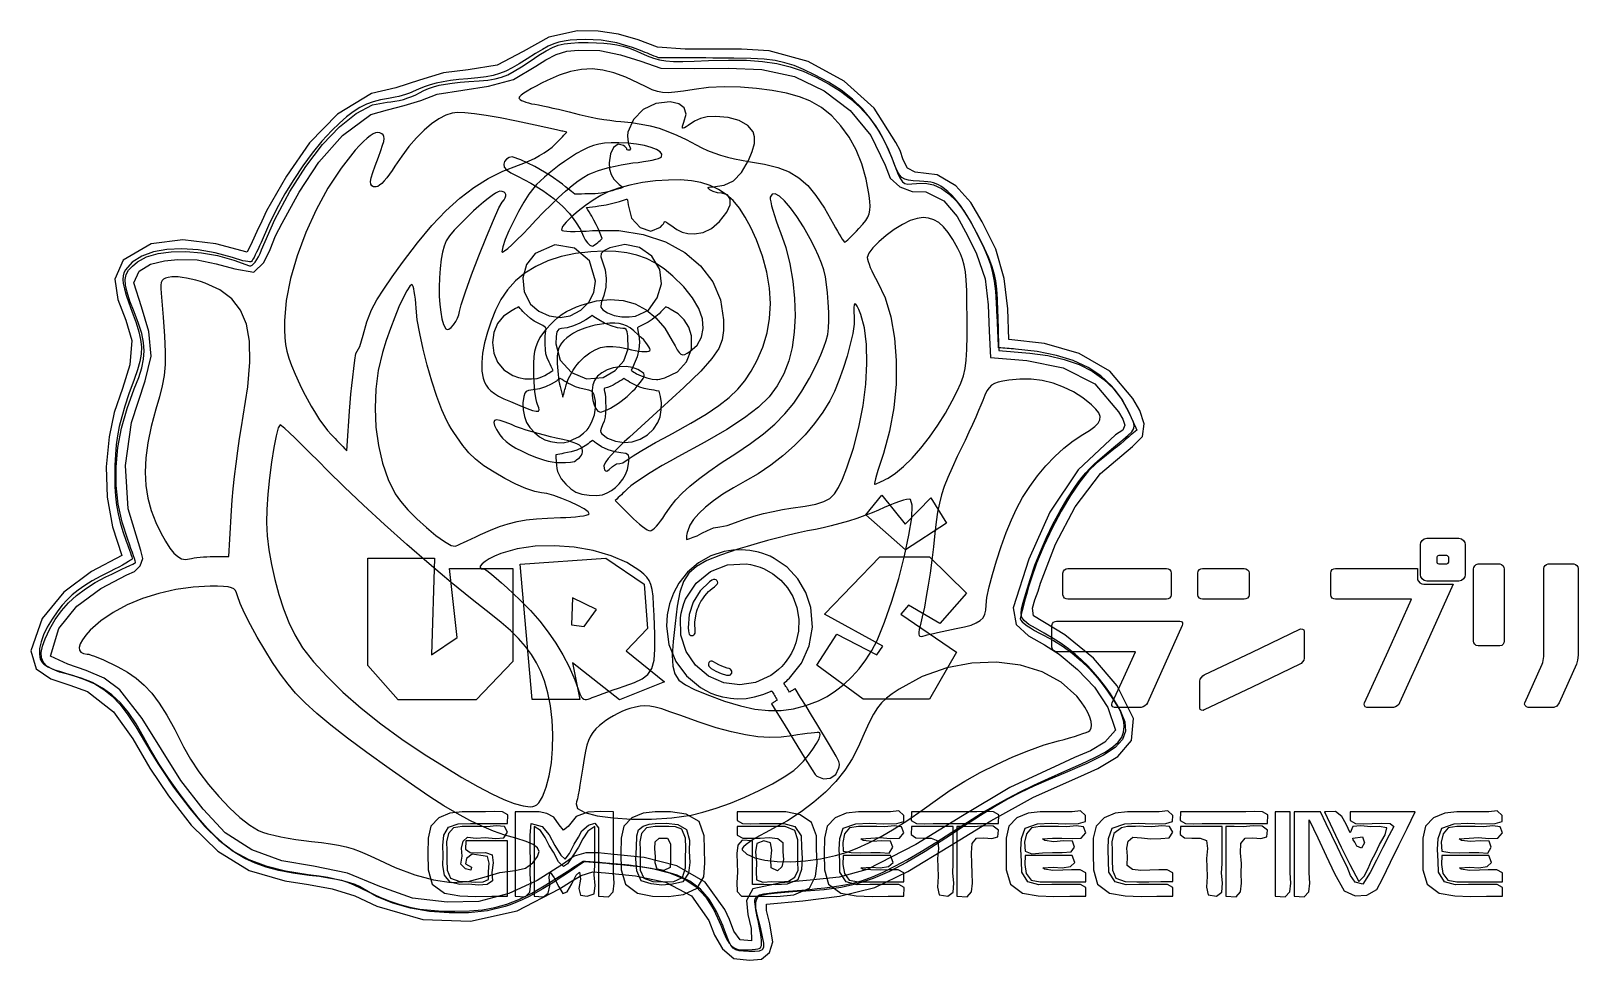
# Model space of a CAD drawing. Extents: x -4.9 to 91.4, y -0.3 to 57.5.
import ezdxf

# ---------------------------------------------------------------- set-up
doc = ezdxf.new("R2010")
doc.units = 0
doc.layers.get('0').update_dxf_attribs({"linetype": 'CONTINUOUS'})
for name, color, linetype in [('GMO_detective', 7, 'CONTINUOUS'), ('grapes', 7, 'CONTINUOUS'), ('outer', 7, 'CONTINUOUS'), ('rose', 7, 'CONTINUOUS'), ('uros_logo', 7, 'CONTINUOUS')]:
    doc.layers.add(name, color=color, linetype=linetype)

msp = doc.modelspace()

# ---------------------------------------------------------------- linework, layer by layer
at = {"color": 1}
msp.add_lwpolyline([(40.584693, 0.677514), (40.587339, 0.769007), (40.579534, 0.897992), (40.56223, 1.058514), (40.536301, 1.244596), (40.50267, 1.450336), (40.462242, 1.669781), (40.415921, 1.896979), (40.36461, 2.126002), (40.313951, 2.352591), (40.269501, 2.572857), (40.23203, 2.781322), (40.202312, 2.97251), (40.181119, 3.141023), (40.169213, 3.281384), (40.167361, 3.388091), (40.176357, 3.455797), (40.223199, 3.558429), (40.308789, 3.64172), (40.459268, 3.710618), (40.700766, 3.770122), (41.059417, 3.825209), (41.561352, 3.881009), (42.232698, 3.942419), (43.099594, 4.014412), (43.575177, 4.056428), (44.054539, 4.105217), (44.525293, 4.159033), (44.975061, 4.216315), (45.391459, 4.275318), (45.762109, 4.334425), (46.074624, 4.391919), (46.316625, 4.446212), (46.876621, 4.614169), (47.487393, 4.843457), (48.152793, 5.136086), (48.876674, 5.494094), (49.662889, 5.919438), (50.515292, 6.414129), (51.437732, 6.980179), (52.434063, 7.619571), (53.406686, 8.247612), (54.285841, 8.795696), (55.104964, 9.281788), (55.8975, 9.72396), (56.696888, 10.140255), (57.536567, 10.548666), (58.449977, 10.967263), (59.470559, 11.414091), (60.504323, 11.86981), (61.332947, 12.263853), (61.977184, 12.611913), (62.457768, 12.929757), (62.79545, 13.233154), (63.010966, 13.537822), (63.125065, 13.859529), (63.158487, 14.213991), (63.135548, 14.486856), (63.066169, 14.783295), (62.949451, 15.104975), (62.784496, 15.453669), (62.570411, 15.831044), (62.306304, 16.238846), (61.991278, 16.678769), (61.624441, 17.152505), (61.263857, 17.583935), (60.896761, 17.983165), (60.516528, 18.355671), (60.116531, 18.706985), (59.690142, 19.042609), (59.23073, 19.368073), (58.731673, 19.68888), (58.186341, 20.010507), (57.632269, 20.324303), (57.226893, 20.568963), (56.954359, 20.778354), (56.798818, 20.986317), (56.74442, 21.226717), (56.7753, 21.533369), (56.875608, 21.940166), (57.029495, 22.480948), (57.300077, 23.367249), (57.607377, 24.247861), (57.949007, 25.117573), (58.322575, 25.971224), (58.725694, 26.80363), (59.155972, 27.609577), (59.611024, 28.38388), (60.088456, 29.121379), (60.319213, 29.451579), (60.540809, 29.744922), (60.77002, 30.018422), (61.023618, 30.289091), (61.318377, 30.573835), (61.671066, 30.889721), (62.098461, 31.253708), (62.617335, 31.682757), (63.081086, 32.061507), (63.418504, 32.347601), (63.641442, 32.57091), (63.761753, 32.761383), (63.791291, 32.94892), (63.741912, 33.163391), (63.625474, 33.434721), (63.453831, 33.792808), (62.969294, 34.660456), (62.390905, 35.409422), (61.708867, 36.045131), (60.913387, 36.573052), (59.994669, 36.998623), (58.942919, 37.327291), (57.748347, 37.564511), (56.401152, 37.715731), (56.268895, 37.725918), (56.136638, 37.736104), (56.004378, 37.74629), (55.872121, 37.756503), (55.739864, 37.766716), (55.607606, 37.776903), (55.475349, 37.787089), (55.343092, 37.797276), (55.33272, 38.037345), (55.322349, 38.277425), (55.311977, 38.517495), (55.301632, 38.757565), (55.29126, 38.997645), (55.280888, 39.237715), (55.270517, 39.477795), (55.260145, 39.717864), (55.216327, 40.607526), (55.163546, 41.336894), (55.092505, 41.946656), (54.993895, 42.477484), (54.85842, 42.970056), (54.676773, 43.465054), (54.439646, 44.003145), (54.137735, 44.625013), (53.82045, 45.244485), (53.524349, 45.784404), (53.244235, 46.252063), (52.974913, 46.654743), (52.711187, 46.999754), (52.447858, 47.294354), (52.179735, 47.545854), (51.901615, 47.761534), (51.739883, 47.870542), (51.592193, 47.957344), (51.447985, 48.024943), (51.296691, 48.076243), (51.127741, 48.114144), (50.930576, 48.141642), (50.694626, 48.161645), (50.409326, 48.177149), (50.0278, 48.198237), (49.732043, 48.232836), (49.503287, 48.296836), (49.322767, 48.406088), (49.171714, 48.576376), (49.031358, 48.823526), (48.882937, 49.163357), (48.707677, 49.611688), (48.327818, 50.498338), (47.897857, 51.302328), (47.410748, 52.031246), (46.859441, 52.692668), (46.236888, 53.294187), (45.536041, 53.843377), (44.74985, 54.347826), (43.871267, 54.815115), (43.19594, 55.133935), (42.604572, 55.379566), (42.03865, 55.561636), (41.439644, 55.689734), (40.749034, 55.773536), (39.908297, 55.822537), (38.858912, 55.846429), (37.542351, 55.854419), (37.121031, 55.855477), (36.699714, 55.856536), (36.278397, 55.857594), (35.85708, 55.858652), (35.435763, 55.859711), (35.014446, 55.860769), (34.593129, 55.861827), (34.171812, 55.862886), (34.031233, 55.919586), (33.890652, 55.976185), (33.750076, 56.032886), (33.609495, 56.089485), (33.468917, 56.146085), (33.328339, 56.202685), (33.18776, 56.259284), (33.047182, 56.315884), (32.543968, 56.505275), (32.050775, 56.663276), (31.563727, 56.790525), (31.078963, 56.887725), (30.592611, 56.955424), (30.100804, 56.994326), (29.599678, 57.005121), (29.085363, 56.988531), (28.659958, 56.957231), (28.29265, 56.91063), (27.959783, 56.839632), (27.6377, 56.735262), (27.302746, 56.588439), (26.931266, 56.390142), (26.499601, 56.1313), (25.984096, 55.802891), (25.481023, 55.48473), (25.046212, 55.23209), (24.651499, 55.035521), (24.268716, 54.885542), (23.869703, 54.772691), (23.426288, 54.68749), (22.910311, 54.62049), (22.293607, 54.562192), (21.72067, 54.507291), (21.207268, 54.443592), (20.744691, 54.368892), (20.324227, 54.281191), (19.937168, 54.178461), (19.574805, 54.058642), (19.228429, 53.919672), (18.889328, 53.759502), (18.752512, 53.697301), (18.587624, 53.634002), (18.400934, 53.571502), (18.198716, 53.511502), (17.98724, 53.455802), (17.772782, 53.4061), (17.561615, 53.3641), (17.360008, 53.331702), (16.861673, 53.245202), (16.404831, 53.126452), (15.976798, 52.96831), (15.564887, 52.763621), (15.156421, 52.50521), (14.738713, 52.185932), (14.299081, 51.798622), (13.82484, 51.336123), (13.202749, 50.665761), (12.598218, 49.933993), (12.012555, 49.142884), (11.447056, 48.294482), (10.903023, 47.390834), (10.381757, 46.434003), (9.88456, 45.426034), (9.412731, 44.368995), (9.31882, 44.152124), (9.225671, 43.945265), (9.135702, 43.753264), (9.051361, 43.580973), (8.975071, 43.433243), (8.909282, 43.314935), (8.856421, 43.230935), (8.818922, 43.186035), (8.76964, 43.165345), (8.690702, 43.159338), (8.582863, 43.167329), (8.446875, 43.189633), (8.283493, 43.225934), (8.093469, 43.276133), (7.877553, 43.340033), (7.636502, 43.417434), (6.549612, 43.721014), (5.491994, 43.905363), (4.485106, 43.972964), (3.55041, 43.926365), (2.709369, 43.767933), (1.983445, 43.500193), (1.394094, 43.125633), (0.962783, 42.646724), (0.872158, 42.475195), (0.81854, 42.285034), (0.804068, 42.063186), (0.830902, 41.796616), (0.90118, 41.472255), (1.017044, 41.077055), (1.180641, 40.597974), (1.394115, 40.021955), (1.63401, 39.362886), (1.807693, 38.802644), (1.915955, 38.310877), (1.959587, 37.857175), (1.939373, 37.411185), (1.856114, 36.942526), (1.710596, 36.420797), (1.503607, 35.815648), (1.189092, 34.927685), (0.936182, 34.166452), (0.737771, 33.500047), (0.586747, 32.896506), (0.476006, 32.323868), (0.398432, 31.750225), (0.346923, 31.143615), (0.314369, 30.472076), (0.299579, 29.774847), (0.309263, 29.141911), (0.345942, 28.556467), (0.412133, 28.001715), (0.510362, 27.460801), (0.643146, 26.916924), (0.813013, 26.353282), (1.022481, 25.753049), (1.095432, 25.552892), (1.163491, 25.36173), (1.225165, 25.184063), (1.278968, 25.02436), (1.323405, 24.887147), (1.356994, 24.776948), (1.37824, 24.698235), (1.385648, 24.655531), (1.357706, 24.619151), (1.277624, 24.558429), (1.151021, 24.476752), (0.983505, 24.377242), (0.780697, 24.26318), (0.54821, 24.137821), (0.291657, 24.004392), (0.016657, 23.866147), (-0.573271, 23.563596), (-1.096516, 23.27102), (-1.560468, 22.982889), (-1.972514, 22.69362), (-2.340044, 22.397657), (-2.670442, 22.089497), (-2.971101, 21.763557), (-3.249411, 21.414333), (-3.604916, 20.898899), (-3.897921, 20.397037), (-4.125807, 19.917691), (-4.285954, 19.469858), (-4.375737, 19.062453), (-4.392538, 18.704471), (-4.333735, 18.404884), (-4.19671, 18.172633), (-4.103182, 18.079023), (-3.995071, 17.995124), (-3.858723, 17.91522), (-3.680484, 17.833622), (-3.446698, 17.744722), (-3.14371, 17.642937), (-2.757866, 17.522552), (-2.275509, 17.37793), (-1.571403, 17.139276), (-0.947278, 16.856595), (-0.384586, 16.512664), (0.135222, 16.090362), (0.630702, 15.572494), (1.120401, 14.941833), (1.622868, 14.181262), (2.15666, 13.273583), (2.341273, 12.953331), (2.552796, 12.59961), (2.783791, 12.224087), (3.026816, 11.838456), (3.274431, 11.454361), (3.5192, 11.083495), (3.753682, 10.737499), (3.970439, 10.428069), (4.969825, 9.088563), (5.891303, 7.997052), (6.780781, 7.123768), (7.684182, 6.438894), (8.647411, 5.912691), (9.716383, 5.515366), (10.937014, 5.217075), (12.355215, 4.988105), (13.023949, 4.896109), (13.566432, 4.811496), (14.018102, 4.723918), (14.414403, 4.623059), (14.790775, 4.498573), (15.18266, 4.34014), (15.625498, 4.137417), (16.154733, 3.880057), (16.814911, 3.571817), (17.443651, 3.316653), (18.057569, 3.110887), (18.673278, 2.95084), (19.307394, 2.832757), (19.976527, 2.753064), (20.697291, 2.707979), (21.486302, 2.693692), (22.393879, 2.715652), (23.212145, 2.789259), (23.974922, 2.926022), (24.716033, 3.137477), (25.469302, 3.435133), (26.268547, 3.8305), (27.147586, 4.335113), (28.140247, 4.960482), (28.305543, 5.067956), (28.470839, 5.175403), (28.636137, 5.282877), (28.801433, 5.390324), (28.966729, 5.497798), (29.132024, 5.605272), (29.297323, 5.712719), (29.462619, 5.820193), (29.611394, 5.809874), (29.760169, 5.799555), (29.908947, 5.789237), (30.057722, 5.778918), (30.2065, 5.768599), (30.355275, 5.75828), (30.504053, 5.747962), (30.652828, 5.737643), (32.326272, 5.588973), (33.712567, 5.381487), (34.84815, 5.095817), (35.769471, 4.712594), (36.512977, 4.212479), (37.11511, 3.576156), (37.612317, 2.784285), (38.041045, 1.817524), (38.22955, 1.3431), (38.396637, 0.97525), (38.556496, 0.7013), (38.723313, 0.508578), (38.911276, 0.384436), (39.134571, 0.316252), (39.407388, 0.291382), (39.743914, 0.297467), (40.001427, 0.309902), (40.197507, 0.32419), (40.341094, 0.344563), (40.441128, 0.374884), (40.506546, 0.419175), (40.546297, 0.481485), (40.569316, 0.565781), (40.584556, 0.676191), (40.584556, 0.676165), (40.584556, 0.676165), (40.584556, 0.676139), (40.584556, 0.676139), (40.584556, 0.676112), (40.584556, 0.676112), (40.584556, 0.676086)], close=True, dxfattribs=at)
at = {"layer": 'GMO_detective', "color": 7}
for points in [[(21.933539, 8.887348), (21.173342, 8.814825), (20.479833, 8.521852), (19.982464, 8.00364), (19.810672, 7.255398), (19.80874, 6.293215), (19.814053, 5.278697), (20.072224, 4.391575), (20.828875, 3.811556), (21.795699, 3.649181), (22.782397, 3.616876), (23.776076, 3.63619), (24.763846, 3.628782), (24.763846, 4.490106), (24.763846, 5.351431), (24.763846, 6.212755), (24.763846, 7.074053), (24.115178, 7.074053), (23.46651, 7.074053), (22.817842, 7.074053), (22.169173, 7.074053), (22.147724, 6.564095), (22.431819, 6.359704), (22.891707, 6.331129), (23.397627, 6.348592), (23.799478, 6.20368), (23.859797, 5.717217), (23.794684, 5.105342), (23.820234, 4.584113), (23.489802, 4.353475), (22.950656, 4.32617), (22.341268, 4.373954), (21.800114, 4.368663), (21.182123, 4.498546), (20.847769, 4.9413), (20.727998, 5.546137), (20.753755, 6.162246), (20.73263, 6.790208), (20.799792, 7.437987), (21.076531, 7.941066), (21.68414, 8.13482), (22.452935, 8.162416), (23.223084, 8.165062), (23.993687, 8.159506), (24.763845, 8.162151), (24.773399, 8.697747), (24.439417, 8.889782), (23.923009, 8.899307), (23.385287, 8.887136), (23.022347, 8.887136), (22.659407, 8.887136), (22.296467, 8.887401)], [(25.235662, 8.887348), (25.235662, 7.572686), (25.235662, 6.258052), (25.235662, 4.94339), (25.235662, 3.628755), (25.861984, 3.588724), (26.145449, 3.891619), (26.209911, 4.413483), (26.179273, 5.030465), (26.185829, 5.821463), (26.171852, 6.633019), (26.176312, 7.426107), (26.238184, 8.161808), (26.90987, 7.982552), (27.357442, 7.457593), (27.704805, 6.791266), (28.075849, 6.187937), (28.353532, 5.947087), (28.631238, 6.297818), (28.908998, 6.871832), (29.186842, 7.300854), (29.391939, 7.709846), (29.798537, 8.057244), (30.208829, 8.17456), (30.425009, 7.893361), (30.425009, 6.827197), (30.425009, 5.761058), (30.425009, 4.694894), (30.425009, 3.628755), (31.060544, 3.59137), (31.340433, 3.909584), (31.398514, 4.449625), (31.368619, 5.07764), (31.368619, 6.03006), (31.368619, 6.982507), (31.368619, 7.934927), (31.368619, 8.887348), (30.573787, 8.900312), (29.759461, 8.858746), (29.042133, 8.60472), (28.538303, 7.980383), (28.253016, 7.749481), (27.977548, 8.078543), (27.650634, 8.561461), (27.211011, 8.792151), (26.725884, 8.878564), (26.230217, 8.894174), (25.731108, 8.882532), (25.235662, 8.887295), (25.235662, 8.887268)], [(33.963291, 8.887348), (33.203117, 8.814799), (32.50979, 8.521799), (32.012497, 8.00356), (31.840426, 7.255398), (31.827964, 6.292633), (31.843918, 5.278802), (32.102186, 4.391681), (32.858693, 3.811688), (33.789216, 3.629999), (34.777578, 3.608568), (35.729821, 3.743717), (36.581665, 4.142153), (36.991505, 4.832847), (37.052507, 5.696209), (37.020791, 6.554094), (37.00571, 7.38724), (36.694497, 8.292141), (35.895325, 8.73844), (34.917121, 8.883935), (33.96327, 8.887374), (33.963275, 8.887374)], [(39.066337, 8.887348), (39.056839, 8.351672), (39.390984, 8.159691), (39.90758, 8.150166), (40.445417, 8.162337), (41.177693, 8.158103), (41.976057, 8.167364), (42.660725, 7.980568), (43.051919, 7.388245), (43.06237, 6.696122), (43.102177, 5.982753), (43.063328, 5.288222), (42.837816, 4.652693), (42.185877, 4.387342), (41.469285, 4.334796), (40.729992, 4.366572), (40.009955, 4.354137), (40.009955, 5.034195), (40.009955, 5.714254), (40.009955, 6.394312), (40.009955, 7.074397), (39.3842, 7.11464), (39.1014, 6.811983), (39.036963, 6.290913), (39.066343, 5.676048), (39.09161, 5.12246), (39.035077, 4.48709), (39.061297, 3.934455), (39.334794, 3.629126), (40.417797, 3.640503), (41.525805, 3.609758), (42.597582, 3.717047), (43.571894, 4.14255), (43.944671, 4.873117), (44.042267, 5.696712), (44.010576, 6.554491), (43.995494, 7.387584), (43.696648, 8.232319), (42.990356, 8.699176), (42.085187, 8.885205), (41.189732, 8.88785), (40.658885, 8.88785), (40.128039, 8.88785), (39.597192, 8.887718)], [(46.614713, 8.887348), (45.854536, 8.814799), (45.161208, 8.521799), (44.663911, 8.00356), (44.491845, 7.255398), (44.489993, 6.293294), (44.495443, 5.278802), (44.753713, 4.391681), (45.510215, 3.811688), (46.477137, 3.649181), (47.463948, 3.616849), (48.457747, 3.636164), (49.445637, 3.628755), (49.455003, 4.164166), (49.120787, 4.355963), (48.60422, 4.365223), (48.066555, 4.353317), (47.334419, 4.35755), (46.536269, 4.34829), (45.851694, 4.535138), (45.460299, 5.127223), (45.449557, 5.819399), (45.409808, 6.532742), (45.448795, 7.227299), (45.674251, 7.863172), (46.450592, 8.139556), (47.294131, 8.185594), (48.160696, 8.14498), (49.006117, 8.161384), (49.433106, 8.293014), (49.4398, 8.657928), (49.128989, 8.955928), (48.60345, 8.886924), (48.106287, 8.886924), (47.609125, 8.886924), (47.111957, 8.887189)], [(49.917352, 8.887348), (49.906001, 8.355615), (50.230775, 8.160008), (50.737838, 8.146779), (51.273349, 8.162654), (52.290598, 8.162654), (53.307849, 8.162654), (54.3251, 8.162654), (55.342351, 8.162654), (55.353702, 8.694414), (55.028928, 8.89002), (54.521863, 8.903249), (53.986354, 8.887374), (52.969103, 8.887374), (51.951852, 8.887374), (50.9346, 8.887348)], [(57.937532, 8.887348), (57.177223, 8.814852), (56.483721, 8.521932), (55.986278, 8.003719), (55.814148, 7.255398), (55.812296, 6.293294), (55.817746, 5.278802), (56.076009, 4.391681), (56.832521, 3.811688), (57.799446, 3.649181), (58.786257, 3.616849), (59.780055, 3.636164), (60.767943, 3.628755), (60.777362, 4.16406), (60.44331, 4.35591), (59.926931, 4.365435), (59.389382, 4.353264), (58.657153, 4.357497), (57.858935, 4.348237), (57.174249, 4.535085), (56.78261, 5.12717), (56.771894, 5.819346), (56.732088, 6.532715), (56.771093, 7.227273), (56.996801, 7.862934), (57.773136, 8.139503), (58.616765, 8.185567), (59.483447, 8.144874), (60.328941, 8.161278), (60.755542, 8.292961), (60.762157, 8.657848), (60.451499, 8.955822), (59.926275, 8.886819), (59.429112, 8.886819), (58.93195, 8.886819), (58.434795, 8.886819)], [(63.362523, 8.887348), (62.602349, 8.814799), (61.909019, 8.521799), (61.411722, 8.00356), (61.239655, 7.255398), (61.237803, 6.293294), (61.243227, 5.278802), (61.50149, 4.391681), (62.258002, 3.811688), (63.224924, 3.649181), (64.211735, 3.616849), (65.205533, 3.636164), (66.193424, 3.628755), (66.20279, 4.164166), (65.868574, 4.355963), (65.352007, 4.365223), (64.814342, 4.353317), (64.082224, 4.357285), (63.284156, 4.34829), (62.599613, 4.535165), (62.208083, 5.127223), (62.197367, 5.819399), (62.157563, 6.532768), (62.196568, 7.227326), (62.422274, 7.862987), (63.198484, 8.139556), (64.041978, 8.18562), (64.908528, 8.144927), (65.753901, 8.161331), (66.180891, 8.292961), (66.187585, 8.657875), (65.876773, 8.955875), (65.351234, 8.886871), (64.854072, 8.886871), (64.356909, 8.886871), (63.859755, 8.886871)], [(66.665163, 8.887348), (66.653812, 8.355615), (66.978585, 8.160008), (67.485649, 8.146779), (68.02116, 8.162654), (69.038538, 8.162654), (70.055919, 8.162654), (71.073297, 8.162654), (72.090678, 8.162654), (72.102002, 8.694493), (71.777054, 8.890046), (71.269792, 8.903276), (70.734181, 8.887401), (69.716929, 8.887401), (68.699678, 8.887401), (67.682427, 8.887374)], [(72.561959, 8.887348), (72.561959, 7.572686), (72.561959, 6.258052), (72.561959, 4.94339), (72.561959, 3.628755), (73.197496, 3.59137), (73.477385, 3.909584), (73.535466, 4.449625), (73.505571, 5.07764), (73.505571, 6.03006), (73.505571, 6.982507), (73.505571, 7.934927), (73.505571, 8.887348), (73.269666, 8.887348), (73.033764, 8.887348), (72.797861, 8.887348)], [(73.74173, 8.887348), (73.74173, 7.572686), (73.74173, 6.258052), (73.74173, 4.94339), (73.74173, 3.628755), (74.377228, 3.591396), (74.657127, 3.909611), (74.715227, 4.449651), (74.685343, 5.07764), (74.685343, 5.905283), (74.685343, 6.732899), (74.685343, 7.560542), (74.685343, 8.388158), (75.220857, 7.276247), (75.732701, 6.149176), (76.267471, 5.036762), (76.871771, 3.968798), (77.543228, 3.649975), (78.272039, 3.689107), (78.894217, 4.054655), (79.245779, 4.715002), (79.756647, 5.758201), (80.267846, 6.801215), (80.779092, 7.844228), (81.290105, 8.887348), (80.277762, 8.887348), (79.265422, 8.887348), (78.253081, 8.887348), (77.240741, 8.887348), (77.23029, 8.353339), (77.561132, 8.160617), (78.073958, 8.149769), (78.60947, 8.160617), (79.18669, 8.173052), (79.72204, 8.160617), (79.964964, 7.9689), (79.66472, 7.444575), (79.261847, 6.67358), (78.876611, 5.886947), (78.475929, 5.113941), (78.02673, 4.38385), (77.54708, 4.497065), (77.26109, 4.924076), (77.053834, 5.470123), (76.810383, 5.940446), (76.456011, 6.677072), (76.101562, 7.413672), (75.747121, 8.150272), (75.392783, 8.886924), (74.980017, 8.886924), (74.567251, 8.886924), (74.154485, 8.887136)], [(75.628955, 8.887348), (76.161252, 7.797291), (76.681277, 6.696413), (77.211925, 5.604901), (77.776109, 4.542891), (78.113953, 4.876398), (78.354012, 5.348229), (78.5644, 5.861283), (78.813254, 6.318509), (79.061404, 6.85265), (79.412604, 7.450899), (79.520586, 7.898415), (79.039081, 7.980436), (78.517326, 7.954507), (77.905813, 8.018218), (77.411347, 7.964878), (77.240741, 7.587741), (76.987349, 8.116193), (76.709336, 8.604323), (76.319433, 8.90907), (75.730378, 8.887374), (75.705031, 8.887374), (75.679684, 8.887374), (75.654337, 8.887374)], [(83.884778, 8.887348), (83.12458, 8.814825), (82.431073, 8.521852), (81.933704, 8.00364), (81.76191, 7.255398), (81.760058, 6.293215), (81.765376, 5.278697), (82.023546, 4.391575), (82.780199, 3.811556), (83.747023, 3.649155), (84.73372, 3.616849), (85.7274, 3.636164), (86.715171, 3.628755), (86.72459, 4.16406), (86.390538, 4.35591), (85.874159, 4.365435), (85.33661, 4.353264), (84.604389, 4.357497), (83.806165, 4.348237), (83.121471, 4.535085), (82.729835, 5.12717), (82.71912, 5.819346), (82.679316, 6.532715), (82.718321, 7.227273), (82.944026, 7.862934), (83.720364, 8.139503), (84.563993, 8.185567), (85.430672, 8.144874), (86.276169, 8.161278), (86.70277, 8.292961), (86.709384, 8.657848), (86.398727, 8.955822), (85.873502, 8.886819), (85.37634, 8.886819), (84.879177, 8.886819), (84.382017, 8.886819)], [(21.933539, 7.980436), (21.392002, 7.894658), (21.0816, 7.534745), (20.961265, 7.024655), (20.989927, 6.488292), (20.978545, 5.890493), (21.001876, 5.252371), (21.218621, 4.747943), (21.787472, 4.551251), (22.254475, 4.548606), (22.769499, 4.515242), (23.242791, 4.528735), (23.584599, 4.668488), (23.569653, 5.150162), (23.616658, 5.693775), (23.525582, 6.099302), (23.096394, 6.166717), (22.570901, 6.240245), (22.210834, 5.986351), (22.150239, 5.641282), (22.523165, 5.441177), (22.475443, 5.248058), (22.142286, 5.328359), (21.852166, 5.634111), (21.933537, 6.117373), (21.896951, 6.62987), (21.989949, 7.058601), (22.275783, 7.301012), (22.817721, 7.254552), (23.368362, 7.281142), (24.008854, 7.217854), (24.54031, 7.263653), (24.763855, 7.617322), (24.569921, 7.968477), (24.072131, 8.015784), (23.46568, 7.954427), (22.945773, 7.979563), (22.692714, 7.979563), (22.439655, 7.979536), (22.186596, 7.979536), (21.933537, 7.97951), (21.933538, 7.97951)], [(26.415435, 7.980436), (26.415435, 6.892522), (26.415435, 5.804609), (26.415435, 4.716669), (26.415435, 3.628755), (27.001746, 3.582877), (27.29959, 3.825473), (27.391133, 4.274365), (27.358528, 4.847399), (27.418332, 5.121719), (27.657348, 4.781756), (27.950491, 4.213167), (28.200821, 3.804068), (28.470008, 3.896937), (28.765447, 4.405228), (29.038203, 4.941935), (29.245753, 5.126482), (29.312327, 4.685818), (29.213109, 4.10908), (29.298598, 3.702177), (29.717558, 3.628755), (30.154924, 3.782637), (30.228741, 4.30003), (30.164915, 4.955085), (30.189363, 5.521875), (30.189363, 6.136502), (30.189363, 6.751155), (30.189363, 7.365782), (30.189363, 7.980436), (29.760388, 7.67934), (29.452953, 7.209493), (29.186441, 6.683978), (28.880239, 6.215903), (28.49073, 5.65033), (28.255566, 5.487691), (27.943244, 5.772885), (27.631261, 6.369891), (27.350778, 6.795473), (27.102787, 7.29027), (26.815079, 7.727494)], [(33.963291, 8.161808), (34.647252, 8.176624), (35.362243, 8.094841), (35.908602, 7.786364), (36.086675, 7.121122), (36.069583, 6.443604), (36.114916, 5.72616), (36.041894, 5.057029), (35.669731, 4.524343), (35.035261, 4.374669), (34.367751, 4.328578), (33.703579, 4.394433), (33.079109, 4.580594), (32.807253, 5.222579), (32.756225, 5.935604), (32.799021, 6.672812), (32.808626, 7.387293), (32.924638, 7.758847), (33.206673, 7.998004), (33.578396, 8.121829)], [(33.963291, 7.980436), (33.421951, 7.894499), (33.111754, 7.534534), (32.991548, 7.024523), (33.020197, 6.488292), (33.025304, 5.892318), (33.032156, 5.252371), (33.248898, 4.747943), (33.817746, 4.551225), (34.447822, 4.528206), (35.128566, 4.555802), (35.662082, 4.796626), (35.850524, 5.394955), (35.846899, 6.008232), (35.871717, 6.63749), (35.837924, 7.247699), (35.61488, 7.799593), (35.223652, 7.944029), (34.807386, 7.984484), (34.38197, 7.977605), (33.963301, 7.980515), (33.963296, 7.980515)], [(39.066337, 7.980436), (39.062025, 7.436902), (39.412576, 7.248228), (39.947966, 7.244524), (40.498161, 7.255372), (41.061083, 7.285031), (41.5859, 7.232353), (41.91659, 6.976713), (41.897169, 6.397169), (41.945554, 5.911712), (41.835897, 5.456946), (41.580016, 5.221705), (41.189729, 5.394743), (41.169938, 5.912691), (41.225689, 6.506151), (41.145504, 6.963695), (40.717919, 7.073841), (40.281417, 6.916308), (40.207263, 6.396455), (40.270485, 5.739204), (40.246117, 5.169556), (40.270961, 4.659096), (40.661822, 4.51466), (41.221482, 4.539001), (41.752731, 4.535032), (42.267813, 4.562046), (42.651888, 4.821735), (42.858398, 5.244116), (42.840803, 5.759233), (42.843978, 6.41868), (42.847761, 7.136838), (42.64867, 7.717493), (42.043224, 7.964402), (41.299838, 7.981071), (40.555359, 7.981071), (39.810597, 7.976837), (39.066361, 7.979483), (39.066361, 7.979483), (39.066361, 7.97951), (39.066358, 7.97951)], [(46.614713, 7.980436), (46.061773, 7.888943), (45.756074, 7.51424), (45.64379, 6.987799), (45.6711, 6.441117), (46.1728, 6.34465), (46.763517, 6.337241), (47.383054, 6.358673), (47.971218, 6.348618), (48.530033, 6.321896), (48.755371, 6.680485), (48.613986, 7.054527), (48.072643, 7.074106), (47.461498, 7.049499), (46.904188, 7.109719), (46.759876, 7.197428), (47.387751, 7.255372), (47.954435, 7.282042), (48.608784, 7.221055), (49.167063, 7.256086), (49.445536, 7.570993), (49.305995, 7.954771), (48.844303, 8.016393), (48.262262, 7.957682), (47.761676, 7.980436), (47.474934, 7.980436), (47.188194, 7.980436), (46.901452, 7.980409), (46.614713, 7.980409), (46.614713, 7.980383)], [(49.917352, 7.980436), (49.895947, 7.470795), (50.179967, 7.266564), (50.639654, 7.238015), (51.145293, 7.255478), (51.553072, 7.077625), (51.608904, 6.600872), (51.540438, 5.973281), (51.56842, 5.442156), (51.584375, 4.8533), (51.532638, 4.19671), (51.650295, 3.709533), (52.174435, 3.628835), (52.507405, 3.887095), (52.546608, 4.439121), (52.484116, 5.092853), (52.512019, 5.656178), (52.512019, 6.237255), (52.512019, 6.81836), (52.512019, 7.399437), (52.512019, 7.980515), (51.863351, 7.980515), (51.214683, 7.980515), (50.566015, 7.980489)], [(52.74767, 7.980436), (52.74767, 6.892522), (52.74767, 5.804609), (52.74767, 4.716669), (52.74767, 3.628755), (53.382289, 3.590841), (53.661991, 3.907891), (53.720432, 4.446185), (53.69128, 5.072057), (53.680459, 5.663718), (53.660509, 6.328722), (53.687571, 6.914588), (53.959732, 7.255398), (54.419088, 7.265982), (54.926905, 7.228067), (55.29679, 7.328106), (55.342351, 7.752444), (55.001703, 7.988744), (54.44425, 8.008323), (53.815891, 7.956941), (53.262512, 7.980489), (53.133803, 7.980489), (53.005094, 7.980489), (52.876385, 7.980489)], [(57.937532, 7.980436), (57.384516, 7.889049), (57.078845, 7.514346), (56.966615, 6.987878), (56.993922, 6.441117), (57.403989, 6.269826), (58.086085, 6.337162), (58.705487, 6.358593), (59.293521, 6.348539), (59.871318, 6.39111), (60.078124, 6.680274), (59.936921, 7.054315), (59.395462, 7.074159), (58.790958, 7.025343), (58.226983, 7.109904), (58.082394, 7.19764), (58.710067, 7.255557), (59.281319, 7.251853), (59.931079, 7.221293), (60.489361, 7.256324), (60.767853, 7.571231), (60.629024, 7.954903), (60.166598, 8.016604), (59.584549, 7.957867), (59.08399, 7.980621), (58.797375, 7.980621), (58.510759, 7.980621), (58.224147, 7.980594), (57.937532, 7.980594), (57.937532, 7.980568)], [(63.362523, 7.980436), (62.988797, 7.894552), (62.510766, 7.534586), (62.390328, 7.024523), (62.418911, 6.488292), (62.407507, 5.890598), (62.431002, 5.252556), (62.647839, 4.748128), (63.216463, 4.551251), (63.959979, 4.534318), (64.70436, 4.534318), (65.449016, 4.538287), (66.193363, 4.538287), (66.197729, 5.081979), (65.847272, 5.270865), (65.311909, 5.274834), (64.76155, 5.263721), (64.198765, 5.234167), (63.673956, 5.286475), (63.343185, 5.541798), (63.362552, 6.121209), (63.325934, 6.633786), (63.419165, 7.062491), (63.705256, 7.304849), (64.247242, 7.258388), (64.797522, 7.214864), (65.438401, 7.221743), (65.969846, 7.267543), (66.193376, 7.621211), (65.9945, 7.972498), (65.501676, 8.019673), (64.89523, 7.95829), (64.375295, 7.983425), (64.125192, 8.003005), (63.868917, 7.983425), (63.552433, 7.983425), (63.362542, 7.983399), (63.362542, 7.983425), (63.362542, 7.983425), (63.362539, 7.983425)], [(66.665163, 7.980436), (66.643758, 7.470795), (66.927777, 7.266564), (67.387464, 7.238015), (67.893104, 7.255478), (68.299155, 7.102416), (68.356712, 6.600872), (68.288246, 5.973281), (68.316228, 5.442156), (68.332183, 4.853273), (68.280459, 4.19671), (68.398122, 3.709533), (68.922254, 3.628835), (69.255224, 3.887095), (69.294427, 4.439121), (69.231935, 5.092853), (69.259838, 5.656178), (69.259838, 6.237255), (69.259838, 6.81836), (69.259838, 7.399437), (69.259838, 7.980515), (68.61117, 7.980515), (67.962502, 7.980515), (67.313833, 7.980489)], [(69.495481, 7.980436), (69.495481, 6.892522), (69.495481, 5.804609), (69.495481, 4.716669), (69.495481, 3.628755), (70.1301, 3.590841), (70.409802, 3.907891), (70.468235, 4.446185), (70.439091, 5.072057), (70.46375, 5.660332), (70.408312, 6.328722), (70.435374, 6.914588), (70.707534, 7.255398), (71.167018, 7.265982), (71.674965, 7.228067), (72.044979, 7.328079), (72.09067, 7.752418), (71.767026, 7.995067), (71.192325, 8.008296), (70.563821, 7.956888), (70.010315, 7.980436), (69.881606, 7.980436), (69.752897, 7.980436), (69.624188, 7.980436)], [(83.884778, 7.980436), (83.331762, 7.889049), (83.026092, 7.514346), (82.913861, 6.987878), (82.941168, 6.441117), (83.442874, 6.34465), (84.03359, 6.337241), (84.653125, 6.358673), (85.241286, 6.348618), (85.800102, 6.321896), (86.025437, 6.680485), (85.884051, 7.054527), (85.342709, 7.074106), (84.731712, 7.049499), (84.174272, 7.109719), (84.02969, 7.197402), (84.657314, 7.255398), (85.22399, 7.282068), (85.878328, 7.221082), (86.436604, 7.256113), (86.715099, 7.57102), (86.576357, 7.954665), (86.114104, 8.016393), (85.532211, 7.957708), (85.031755, 7.980462), (84.74501, 7.980462), (84.458265, 7.980462), (84.17152, 7.980436), (83.884778, 7.980436), (83.884778, 7.980409)], [(34.199453, 7.255398), (34.722343, 7.243227), (34.908001, 6.885167), (34.916256, 6.362165), (34.906943, 5.85525), (34.892708, 5.410724), (34.499149, 5.224325), (34.07358, 5.317167), (33.963336, 5.710391), (33.98355, 6.112769), (33.937087, 6.588066), (33.962778, 7.010764), (34.199455, 7.255292), (34.199442, 7.255292)], [(77.397837, 7.255398), (77.995618, 7.325777), (78.120337, 6.965097), (77.949612, 6.620822), (77.661058, 6.740228), (77.593541, 6.868101), (77.529245, 6.997694), (77.414596, 7.142924)], [(45.6711, 6.167114), (45.645674, 5.599292), (45.742842, 5.041154), (46.040038, 4.638008), (46.614707, 4.535165), (47.322415, 4.535165), (48.030124, 4.535165), (48.737832, 4.535165), (49.445542, 4.535165), (49.449907, 5.078857), (49.099451, 5.267743), (48.564088, 5.271712), (48.013728, 5.260599), (47.395688, 5.272241), (46.875459, 5.312484), (46.772468, 5.408342), (47.413881, 5.441971), (47.972895, 5.39514), (48.494444, 5.487241), (48.773085, 5.737987), (48.603368, 6.167008), (47.8703, 6.167008), (47.137233, 6.167008), (46.404165, 6.167008), (45.671097, 6.166982), (45.671097, 6.167035)], [(56.993922, 6.167114), (56.968522, 5.599266), (57.065611, 5.041048), (57.362757, 4.637876), (57.937532, 4.535165), (58.64511, 4.535165), (59.35269, 4.535165), (60.06027, 4.535165), (60.76785, 4.535165), (60.772269, 5.078804), (60.421987, 5.267716), (59.886815, 5.271685), (59.336558, 5.260837), (58.720346, 5.236231), (58.198131, 5.312643), (58.09516, 5.408528), (58.736698, 5.442183), (59.295712, 5.395351), (59.817261, 5.487453), (60.095902, 5.738198), (59.926187, 6.16722), (59.193122, 6.16722), (58.460057, 6.16722), (57.726992, 6.16722), (56.99393, 6.167194), (56.99393, 6.167114)], [(82.941168, 6.167114), (82.915768, 5.599266), (83.012857, 5.041048), (83.310008, 4.637876), (83.884778, 4.535165), (84.592359, 4.535165), (85.299936, 4.535165), (86.007516, 4.535165), (86.715097, 4.535165), (86.719515, 5.078804), (86.369231, 5.267716), (85.834058, 5.271685), (85.283802, 5.260837), (84.667625, 5.236231), (84.145414, 5.312669), (84.042433, 5.408528), (84.683941, 5.442183), (85.242956, 5.395351), (85.764505, 5.487453), (86.043145, 5.738198), (85.873428, 6.16722), (85.140363, 6.16722), (84.407301, 6.16722), (83.674236, 6.16722), (82.941174, 6.167194), (82.941174, 6.167114)]]:
    msp.add_lwpolyline(points, close=True, dxfattribs=at)
at = {"layer": 'grapes', "color": 1}
for points in [[(30.389234, 44.369352), (30.456187, 44.426621), (30.523137, 44.48389), (30.59009, 44.541154), (30.65704, 44.598423), (30.616254, 44.70523), (30.575466, 44.812037), (30.534678, 44.918841), (30.493893, 45.025648), (30.404776, 45.234166), (30.282681, 45.486076), (30.143693, 45.749635), (30.003898, 45.993102), (29.922176, 46.128153), (29.840454, 46.263207), (29.758732, 46.398258), (29.67701, 46.53331), (29.867854, 46.559159), (30.058698, 46.585009), (30.249542, 46.610859), (30.440386, 46.636709), (30.900123, 46.709826), (31.327632, 46.80152), (31.741789, 46.916429), (32.161487, 47.059195), (32.209353, 47.054777), (32.242021, 46.997362), (32.260727, 46.882639), (32.26668, 46.706294), (32.487964, 45.88562), (33.025714, 45.295306), (33.690781, 45.064483), (34.294007, 45.322283), (34.388778, 45.42959), (34.466385, 45.528713), (34.518818, 45.608607), (34.53808, 45.658235), (34.568819, 45.663817), (34.652512, 45.623664), (34.776376, 45.545131), (34.927631, 45.435564), (35.301757, 45.178514), (35.645159, 45.011059), (35.992724, 44.920156), (36.379341, 44.892753), (36.935947, 44.980846), (37.467334, 45.24045), (37.96297, 45.664548), (38.412332, 46.246128), (38.618184, 46.696184), (38.629375, 47.067373), (38.455671, 47.322141), (38.106818, 47.422926), (37.842455, 47.458793), (37.572595, 47.537128), (37.355444, 47.637077), (37.249203, 47.73778), (37.25677, 47.781042), (37.312116, 47.812157), (37.414787, 47.830942), (37.564375, 47.837239), (38.260102, 47.926115), (38.835205, 48.209709), (39.324073, 48.71347), (39.761114, 49.462847), (40.002433, 50.039154), (40.132484, 50.53084), (40.151428, 50.938999), (40.059488, 51.26473), (39.724774, 51.655374), (39.193795, 51.95406), (38.507366, 52.144388), (37.706297, 52.209946), (37.204722, 52.181506), (36.783902, 52.08946), (36.399563, 51.919452), (36.007427, 51.657118), (35.888232, 51.573576), (35.782674, 51.513113), (35.702204, 51.481408), (35.658277, 51.484133), (35.649096, 51.530216), (35.663384, 51.616478), (35.698343, 51.7306), (35.751178, 51.86026), (35.878765, 52.357388), (35.771527, 52.741195), (35.438118, 52.999462), (34.887181, 53.119972), (33.99216, 53.027109), (33.210835, 52.647154), (32.611519, 52.029442), (32.262523, 51.22331), (32.238578, 51.010542), (32.253395, 50.768295), (32.305195, 50.511697), (32.39219, 50.255866), (32.41214, 50.188794), (32.407007, 50.143085), (32.375884, 50.116971), (32.317858, 50.108663), (32.265368, 50.115145), (32.22236, 50.132793), (32.193284, 50.158907), (32.182595, 50.190792), (32.166826, 50.233022), (32.123871, 50.287304), (32.060278, 50.346642), (31.982597, 50.404022), (31.652415, 50.477606), (31.366398, 50.287421), (31.165074, 49.882912), (31.088956, 49.313542), (31.119796, 48.927007), (31.217943, 48.598848), (31.391841, 48.309907), (31.649939, 48.041032), (31.723874, 47.976317), (31.797809, 47.911603), (31.871747, 47.846891), (31.945682, 47.782177), (31.780752, 47.732702), (31.615824, 47.683225), (31.450896, 47.633751), (31.285968, 47.584277), (30.931191, 47.490432), (30.586645, 47.428773), (30.216517, 47.394488), (29.784995, 47.382767), (29.57468, 47.381974), (29.364366, 47.38118), (29.154051, 47.380386), (28.943739, 47.379592), (28.756393, 47.531071), (28.569047, 47.682551), (28.381703, 47.834033), (28.194357, 47.985512), (27.4125, 48.532011), (26.463319, 49.086223), (25.59174, 49.515798), (25.042717, 49.688396), (24.854794, 49.650069), (24.689488, 49.549405), (24.571899, 49.40789), (24.527126, 49.247002), (24.560987, 49.047573), (24.691723, 48.877141), (24.963059, 48.697667), (25.418719, 48.471093), (26.213567, 48.061024), (26.970559, 47.597178), (27.64558, 47.108887), (28.194508, 46.625485), (28.615693, 46.159318), (28.999997, 45.651858), (29.307509, 45.160715), (29.498319, 44.743504), (29.600204, 44.523802), (29.741214, 44.330974), (29.895543, 44.193825), (30.037386, 44.141173), (30.091163, 44.159058), (30.175443, 44.208102), (30.27867, 44.280806), (30.389292, 44.369698), (30.389268, 44.369476), (30.389247, 44.369259), (30.389224, 44.36904)], [(28.659151, 39.78804), (29.332036, 40.14473), (29.830887, 40.636278), (30.140989, 41.242708), (30.247624, 41.944057), (29.86941, 43.215134), (28.925202, 44.015305), (27.700637, 44.213134), (26.481353, 43.677186), (25.952807, 42.990799), (25.722661, 42.152168), (25.801862, 41.284957), (26.201359, 40.512823), (26.709445, 40.083047), (27.354604, 39.79948), (28.037586, 39.691388)], [(32.741239, 39.763804), (33.532158, 40.140721), (34.08697, 40.92058), (34.346458, 41.782982), (34.251396, 42.682131), (33.756829, 43.506861), (32.98882, 44.040784), (32.071984, 44.230379), (31.130948, 44.022145), (30.765395, 43.832859), (30.588235, 43.664436), (30.568947, 43.458789), (30.677037, 43.157828), (30.836356, 42.656257), (30.903565, 42.112367), (30.877107, 41.568042), (30.755412, 41.06517), (30.601827, 40.607893), (30.576638, 40.337214), (30.700297, 40.160118), (30.993241, 39.983588), (31.409449, 39.815744), (31.876258, 39.718544), (32.338546, 39.726297), (32.741181, 39.763817), (32.741194, 39.763817), (32.741202, 39.763817), (32.741215, 39.763817)], [(26.60227, 35.883421), (26.735178, 35.920071), (26.900058, 35.995691), (27.075927, 36.079805), (27.241783, 36.170041), (27.33503, 36.224691), (27.428278, 36.279338), (27.521525, 36.333985), (27.614772, 36.388632), (27.551695, 36.515896), (27.488616, 36.643161), (27.425539, 36.770425), (27.36246, 36.89769), (27.235603, 37.178106), (27.157463, 37.426124), (27.116961, 37.68954), (27.102991, 38.016142), (27.104578, 38.270123), (27.115321, 38.511219), (27.133101, 38.712207), (27.156066, 38.845861), (27.175698, 38.973676), (27.126092, 39.073154), (26.971273, 39.180694), (26.675287, 39.332681), (26.431197, 39.468225), (26.192982, 39.628766), (25.978442, 39.801216), (25.805378, 39.972483), (25.723217, 40.065823), (25.641056, 40.159165), (25.558892, 40.252505), (25.476731, 40.345845), (25.369004, 40.292158), (25.261276, 40.238472), (25.153543, 40.184785), (25.045815, 40.131096), (24.520342, 39.777877), (24.136763, 39.317748), (23.901781, 38.761697), (23.822094, 38.120745), (23.903662, 37.468068), (24.144933, 36.903879), (24.541361, 36.435526), (25.088405, 36.070367), (25.437015, 35.942777), (25.845682, 35.864132), (26.254111, 35.860799), (26.602005, 35.883368), (26.602026, 35.883368), (26.602045, 35.883368), (26.602066, 35.883368)], [(30.724424, 35.958835), (31.475764, 36.377112), (32.006206, 36.988587), (32.280639, 37.734069), (32.263971, 38.554354), (32.207016, 38.798332), (32.149081, 38.933618), (32.067462, 38.991697), (31.939457, 39.00408), (31.603378, 39.045892), (31.208807, 39.159501), (30.806003, 39.327165), (30.445244, 39.531164), (30.343265, 39.59945), (30.241284, 39.667739), (30.139306, 39.736025), (30.037328, 39.804312), (29.935812, 39.736171), (29.834297, 39.668025), (29.732785, 39.599884), (29.631272, 39.531738), (29.270293, 39.327429), (28.866359, 39.159586), (28.469767, 39.045905), (28.130828, 39.00408), (27.95242, 38.957735), (27.840406, 38.799869), (27.784378, 38.502245), (27.773926, 38.036628), (28.050472, 37.018223), (28.739658, 36.258335), (29.683609, 35.868144)], [(34.55459, 35.924891), (35.341807, 36.308825), (35.918336, 36.932075), (36.229116, 37.707831), (36.219088, 38.549274), (36.043156, 39.081343), (35.768545, 39.531166), (35.389358, 39.906213), (34.899659, 40.213894), (34.83232, 40.24793), (34.764983, 40.281966), (34.697644, 40.316002), (34.630308, 40.350038), (34.523834, 40.24357), (34.417361, 40.137104), (34.310887, 40.030634), (34.204411, 39.924168), (34.002624, 39.742124), (33.76806, 39.56131), (33.529824, 39.402629), (33.31703, 39.286985), (33.137844, 39.20302), (32.991101, 39.130593), (32.891951, 39.077441), (32.855534, 39.0513), (32.862228, 39.006458), (32.88051, 38.902149), (32.907596, 38.75398), (32.940716, 38.577561), (32.980113, 38.147915), (32.943934, 37.694578), (32.834989, 37.236473), (32.656096, 36.792515), (32.606458, 36.691844), (32.556819, 36.591173), (32.507181, 36.490502), (32.457542, 36.389828), (32.544095, 36.339218), (32.630646, 36.288611), (32.717196, 36.238002), (32.803747, 36.187392), (33.094759, 36.047396), (33.436977, 35.926437), (33.76996, 35.842826), (34.033268, 35.81487), (34.113439, 35.824844), (34.238455, 35.848842), (34.391204, 35.883354)], [(28.580212, 31.968083), (28.871008, 32.102703), (29.202888, 32.261559), (29.498218, 32.47267), (29.726432, 32.691083), (29.785201, 32.774665), (29.864126, 32.906216), (29.952868, 33.067797), (30.041098, 33.241337), (30.17634, 33.624851), (30.243174, 34.053528), (30.238226, 34.480936), (30.15816, 34.860693), (30.094388, 35.001636), (29.996272, 35.092335), (29.821465, 35.156822), (29.527605, 35.219198), (29.273703, 35.281406), (29.005673, 35.372071), (28.745283, 35.4829), (28.514315, 35.605584), (28.396295, 35.676651), (28.278272, 35.747745), (28.160252, 35.818812), (28.042227, 35.889882), (27.98231, 35.84722), (27.922392, 35.804562), (27.862475, 35.7619), (27.802557, 35.719241), (27.483393, 35.524894), (27.125425, 35.365158), (26.744724, 35.246084), (26.357373, 35.173758), (26.077814, 35.134163), (25.923832, 35.078106), (25.842324, 34.968166), (25.780187, 34.767004), (25.722897, 34.377431), (25.734539, 33.939149), (25.809376, 33.509413), (25.941707, 33.145373), (26.149522, 32.833006), (26.437862, 32.522597), (26.762224, 32.256003), (27.078107, 32.075134), (27.436162, 31.964167), (27.829267, 31.907652), (28.236132, 31.88675), (28.580135, 31.968136), (28.580154, 31.968162), (28.580175, 31.968162), (28.580191, 31.968189)], [(32.519021, 31.934534), (33.021811, 32.10265), (33.471904, 32.370647), (33.849009, 32.723257), (34.132831, 33.14532), (34.264757, 33.508196), (34.339904, 33.937138), (34.352366, 34.373833), (34.296242, 34.759966), (34.273197, 34.845188), (34.250152, 34.930437), (34.227107, 35.015659), (34.204062, 35.100884), (34.048442, 35.127025), (33.892819, 35.153165), (33.737197, 35.17928), (33.581577, 35.205421), (33.276801, 35.269056), (32.99576, 35.354019), (32.733905, 35.461926), (32.486699, 35.594443), (32.368605, 35.66556), (32.250511, 35.736675), (32.13242, 35.807792), (32.014326, 35.878907), (31.894628, 35.806816), (31.774933, 35.734751), (31.655236, 35.66266), (31.535541, 35.590596), (31.336918, 35.478648), (31.15003, 35.386986), (30.995884, 35.325063), (30.895488, 35.302256), (30.814986, 35.293948), (30.776391, 35.2606), (30.775068, 35.190289), (30.806421, 35.071004), (30.834197, 34.924748), (30.856581, 34.69755), (30.871265, 34.420479), (30.875922, 34.124595), (30.865921, 33.758836), (30.834835, 33.472477), (30.77669, 33.230225), (30.685525, 32.996756), (30.585909, 32.766172), (30.546939, 32.623112), (30.564931, 32.525454), (30.636228, 32.431024), (30.990693, 32.175067), (31.480857, 31.991657), (32.019414, 31.903816), (32.519066, 31.934534), (32.519037, 31.934534), (32.51901, 31.934534), (32.518984, 31.934534)], [(30.66879, 28.645843), (30.966502, 28.763318), (31.23294, 28.912543), (31.478433, 29.100265), (31.713299, 29.333257), (31.943124, 29.617552), (32.110073, 29.900312), (32.226836, 30.20789), (32.306103, 30.566718), (32.341583, 30.905808), (32.291365, 31.106679), (32.12839, 31.207671), (31.825596, 31.247094), (31.444985, 31.309879), (31.02267, 31.445531), (30.614537, 31.632327), (30.276469, 31.848571), (30.222801, 31.890772), (30.16913, 31.932999), (30.115462, 31.9752), (30.061791, 32.017428), (29.969102, 31.953637), (29.876414, 31.889899), (29.783722, 31.826108), (29.691033, 31.762343), (29.382579, 31.569885), (29.076303, 31.42881), (28.722386, 31.320225), (28.270994, 31.225292), (28.144724, 31.202273), (28.018454, 31.179255), (27.892185, 31.156236), (27.765915, 31.133217), (27.77208, 31.02061), (27.778244, 30.907977), (27.784409, 30.795344), (27.790574, 30.682711), (27.809016, 30.486179), (27.841451, 30.284143), (27.883213, 30.100284), (27.929644, 29.958441), (28.112707, 29.642714), (28.386712, 29.312805), (28.705297, 29.017662), (29.022098, 28.806128), (29.385294, 28.684446), (29.849365, 28.610548), (30.311481, 28.594408), (30.668825, 28.646029), (30.668806, 28.646002), (30.66879, 28.645976), (30.668772, 28.645923)]]:
    msp.add_lwpolyline(points, close=True, dxfattribs=at)
at = {"layer": 'outer', "color": 1}
for points in [[(29.119211, 57.541217), (27.34155, 57.145427), (25.731795, 56.26502), (24.113601, 55.415788), (22.310622, 55.113499), (20.767506, 54.920773), (19.286097, 54.480547), (17.814575, 53.990123), (16.301125, 53.646689), (14.176833, 52.352728), (12.439209, 50.572128), (10.997855, 48.501134), (9.76237, 46.335997), (9.457851, 45.69167), (9.158745, 45.044772), (8.859562, 44.397998), (8.554807, 43.754053), (6.603344, 44.273041), (4.551599, 44.525609), (2.570412, 44.270956), (0.830629, 43.268275), (0.305598, 42.085165), (0.504755, 40.812408), (1.001934, 39.515389), (1.370977, 38.259503), (1.247763, 36.735027), (0.786523, 35.254429), (0.262662, 33.775266), (-0.048417, 32.255103), (-0.227016, 30.376588), (-0.159746, 28.49302), (0.163308, 26.639588), (0.752056, 24.851534), (-1.141479, 23.856172), (-2.874708, 22.564847), (-4.211656, 20.931601), (-4.916336, 18.910555), (-4.596294, 17.788616), (-3.670702, 17.16502), (-2.487181, 16.783729), (-1.393349, 16.388706), (0.233221, 15.115373), (1.436906, 13.433814), (2.488579, 11.604538), (3.659117, 9.888081), (5.060736, 8.0501), (6.725782, 6.447837), (8.664172, 5.239644), (10.885806, 4.583875), (12.371304, 4.370515), (13.838077, 4.082013), (15.262593, 3.65061), (16.621318, 3.008493), (19.481164, 2.186724), (22.45977, 2.084806), (25.365313, 2.716419), (28.005971, 4.095136), (28.676155, 4.526857), (29.350181, 4.924949), (30.065628, 5.154157), (30.860081, 5.079201), (32.722099, 4.900025), (34.600685, 4.504844), (36.218908, 3.658812), (37.299834, 2.127113), (37.649817, 1.212687), (38.145328, 0.344536), (38.852628, -0.251041), (39.837984, -0.347666), (40.57067, -0.295649), (41.069058, 0.134193), (41.282714, 0.78684), (41.161189, 1.507195), (41.087433, 1.91505), (40.984301, 2.334811), (40.899563, 2.747402), (40.88099, 3.1338), (43.156027, 3.351631), (45.430258, 3.635), (47.633639, 4.179009), (49.696118, 5.178737), (52.285798, 6.743826), (54.867567, 8.32495), (57.507746, 9.796773), (60.27267, 11.033938), (61.527392, 11.596522), (62.764324, 12.32992), (63.624117, 13.332902), (63.747423, 14.704237), (62.733979, 16.744121), (61.25435, 18.471718), (59.462264, 19.91531), (57.511455, 21.10321), (57.457919, 21.573903), (57.605602, 22.096297), (57.817109, 22.628956), (57.955042, 23.130341), (58.893961, 25.569534), (60.112581, 27.888844), (61.682822, 29.959923), (63.676607, 31.65442), (64.29542, 32.281879), (64.398851, 33.068988), (64.149087, 33.893694), (63.708315, 34.634103), (62.274824, 36.347801), (60.370153, 37.449859), (58.204081, 38.062333), (55.986384, 38.30726), (55.919653, 40.216863), (55.681499, 42.108726), (55.178889, 43.934123), (54.318774, 45.644323), (53.616713, 46.843213), (52.685136, 47.882467), (51.525735, 48.579065), (50.140202, 48.749985), (49.667326, 48.987441), (49.410556, 49.501606), (49.219072, 50.101374), (48.942056, 50.595612), (47.592189, 52.721057), (45.721903, 54.420063), (43.492265, 55.633333), (41.064343, 56.301567), (39.323081, 56.401781), (37.572217, 56.400458), (35.826568, 56.404268), (34.100964, 56.519597), (32.902891, 56.987693), (31.668722, 57.333201), (30.405236, 57.527292)], [(29.187611, 56.343948), (30.514924, 56.327676), (31.804294, 56.056775), (33.064465, 55.647682), (34.304177, 55.216845), (36.397507, 55.194091), (38.504905, 55.228759), (40.594951, 55.128466), (42.636227, 54.70082), (44.474771, 53.804912), (46.092753, 52.574417), (47.393193, 51.027341), (48.279113, 49.181693), (48.594213, 48.374761), (49.184911, 47.824568), (49.955671, 47.535826), (50.810963, 47.513257), (51.940964, 46.954791), (52.762397, 45.975539), (53.399508, 44.800456), (53.976546, 43.654488), (54.499593, 42.10417), (54.70189, 40.482042), (54.755931, 38.830616), (54.834214, 37.192396), (57.094035, 37.008738), (59.354584, 36.541952), (61.346497, 35.554829), (62.800406, 33.810165), (63.083004, 33.350954), (63.200569, 32.981596), (63.073731, 32.666451), (62.623122, 32.369906), (60.296482, 30.192941), (58.529426, 27.557321), (57.217006, 24.635581), (56.254259, 21.600176), (56.431286, 20.555073), (57.201337, 19.849905), (58.211209, 19.299255), (59.107702, 18.717753), (60.258152, 17.756337), (61.314334, 16.6494), (62.144988, 15.393635), (62.61883, 13.985708), (61.966497, 13.223735), (61.068531, 12.698987), (60.07519, 12.282295), (59.13675, 11.844542), (56.040041, 10.395208), (53.104858, 8.644857), (50.190497, 6.856671), (47.156256, 5.293778), (45.413002, 4.81893), (43.610444, 4.621657), (41.803253, 4.460552), (40.046102, 4.094237), (39.645714, 3.36195), (39.720903, 2.50052), (39.936507, 1.626389), (39.957356, 0.856055), (39.258639, 0.915904), (38.860399, 1.447849), (38.595916, 2.172595), (38.29849, 2.810796), (37.073401, 4.499869), (35.313203, 5.517324), (33.271628, 6.04157), (31.202415, 6.250881), (30.405093, 6.342665), (29.633489, 6.325203), (28.90928, 6.122082), (28.254148, 5.656601), (26.604275, 4.609671), (24.838149, 3.790178), (22.969662, 3.305884), (21.012728, 3.264504), (18.849432, 3.498977), (16.814699, 4.24489), (14.793516, 5.061606), (12.67086, 5.508461), (10.699841, 5.834798), (8.834442, 6.517528), (7.173206, 7.581047), (5.814658, 9.049802), (4.425369, 10.848703), (3.221726, 12.779235), (2.013906, 14.703285), (0.612065, 16.482739), (-0.357815, 17.215926), (-1.47532, 17.68863), (-2.62718, 18.08196), (-3.700145, 18.576969), (-3.181776, 20.3111), (-2.051619, 21.707227), (-0.556586, 22.805142), (1.05639, 23.644558), (1.523366, 23.86993), (1.88956, 24.219736), (2.054277, 24.661987), (1.91682, 25.164748), (1.140636, 27.767612), (0.980502, 30.462975), (1.356168, 33.152173), (2.187396, 35.736646), (2.569058, 37.27982), (2.417692, 38.82034), (1.977092, 40.346453), (1.491055, 41.84641), (1.813236, 42.572982), (2.522806, 43.007671), (3.401418, 43.227244), (4.230725, 43.308473), (5.439111, 43.276803), (6.617107, 43.024621), (7.785888, 42.717056), (8.966631, 42.519245), (9.583393, 43.121836), (9.988515, 43.915594), (10.322644, 44.771712), (10.726424, 45.561384), (11.789657, 47.498819), (13.021308, 49.359347), (14.484716, 51.015628), (16.243215, 52.340325), (17.285303, 52.621616), (18.330528, 52.895576), (19.364702, 53.208041), (20.373643, 53.604845), (21.973257, 53.851802), (23.581177, 54.092297), (25.124637, 54.524703), (26.530869, 55.347385), (27.143718, 55.741884), (27.784086, 56.064477), (28.462036, 56.277646), (29.187621, 56.343879), (29.187621, 56.343877)]]:
    msp.add_lwpolyline(points, close=True, dxfattribs=at)
at = {"layer": 'rose', "color": 7}
for points in [[(38.181783, 1.754924), (37.782352, 2.681653), (37.323183, 3.448177), (36.777324, 4.070768), (36.117824, 4.565565), (35.317732, 4.948841), (34.350101, 5.236787), (33.187977, 5.445622), (31.804413, 5.59154), (31.521227, 5.614029), (31.238041, 5.636519), (30.954855, 5.659009), (30.671669, 5.681498), (30.388483, 5.703988), (30.105297, 5.726477), (29.82211, 5.748967), (29.538924, 5.771457), (29.316534, 5.622337), (29.094141, 5.473192), (28.871751, 5.324073), (28.649358, 5.174927), (28.426968, 5.025808), (28.204578, 4.876689), (27.982185, 4.727543), (27.759795, 4.578424), (27.37462, 4.33051), (26.961582, 4.083283), (26.533555, 3.843306), (26.103426, 3.617114), (25.684067, 3.411242), (25.288367, 3.232251), (24.9292, 3.086704), (24.619447, 2.981161), (23.513968, 2.729463), (22.335617, 2.599103), (21.120426, 2.585345), (19.904434, 2.683929), (18.723673, 2.890092), (17.614175, 3.199284), (16.611973, 3.606901), (15.753104, 4.108366), (15.539202, 4.236212), (15.270628, 4.356042), (14.94576, 4.468252), (14.562974, 4.573238), (14.120649, 4.671399), (13.61716, 4.76313), (13.050886, 4.848855), (12.420204, 4.928944), (11.40204, 5.066263), (10.516184, 5.230278), (9.737174, 5.431546), (9.039555, 5.680625), (8.397869, 5.98815), (7.786658, 6.364679), (7.180466, 6.820767), (6.553835, 7.366999), (6.051045, 7.875237), (5.487604, 8.521985), (4.886064, 9.275862), (4.268971, 10.105621), (3.658871, 10.979937), (3.078317, 11.867455), (2.549854, 12.736928), (2.096036, 13.557004), (1.638452, 14.368402), (1.164502, 15.070579), (0.664513, 15.671606), (0.128827, 16.1795), (-0.452227, 16.602331), (-1.088308, 16.948194), (-1.789089, 17.225081), (-2.564233, 17.441086), (-3.134058, 17.594068), (-3.583154, 17.76663), (-3.916836, 17.966707), (-4.140412, 18.202319), (-4.259194, 18.481428), (-4.278482, 18.812051), (-4.20361, 19.202153), (-4.039881, 19.659696), (-3.745174, 20.286679), (-3.403195, 20.868313), (-3.011911, 21.406581), (-2.569292, 21.903627), (-2.073307, 22.361462), (-1.521923, 22.782202), (-0.913109, 23.167859), (-0.244833, 23.520548), (0.112151, 23.692713), (0.447544, 23.854558), (0.753845, 24.002434), (1.023537, 24.132741), (1.249115, 24.241829), (1.423066, 24.326045), (1.537884, 24.38182), (1.586057, 24.405368), (1.587115, 24.440398), (1.566954, 24.528769), (1.527512, 24.664606), (1.470741, 24.84193), (1.398602, 25.054867), (1.313041, 25.297489), (1.216016, 25.563872), (1.109481, 25.848114), (0.757639, 26.941848), (0.521292, 28.064924), (0.400308, 29.214353), (0.394567, 30.387172), (0.503924, 31.580389), (0.728257, 32.791043), (1.067429, 34.016143), (1.521316, 35.252707), (1.792897, 35.949466), (1.986572, 36.553364), (2.102243, 37.096749), (2.139816, 37.611975), (2.099195, 38.131391), (1.980283, 38.687355), (1.782991, 39.312211), (1.507216, 40.038314), (1.248605, 40.710827), (1.068415, 41.257054), (0.968199, 41.699543), (0.94952, 42.060842), (1.013914, 42.363493), (1.16294, 42.630042), (1.398152, 42.883037), (1.721105, 43.145025), (2.28825, 43.458032), (2.997145, 43.670894), (3.820574, 43.784575), (4.731311, 43.800027), (5.702142, 43.71822), (6.705843, 43.540108), (7.715197, 43.266656), (8.702984, 42.898819), (8.77194, 42.896438), (8.853979, 42.938951), (8.946043, 43.02229), (9.045074, 43.14232), (9.14801, 43.294922), (9.251793, 43.475963), (9.353364, 43.681316), (9.449662, 43.906855), (10.279191, 45.79453), (11.207468, 47.537705), (12.2064, 49.103339), (13.247889, 50.4584), (14.303846, 51.569848), (15.346172, 52.404642), (16.346776, 52.929745), (17.277561, 53.112122), (17.504814, 53.123605), (17.753263, 53.156646), (18.015452, 53.209086), (18.283914, 53.278772), (18.551191, 53.363553), (18.809818, 53.461279), (19.052333, 53.569795), (19.271278, 53.686953), (19.543256, 53.832521), (19.835274, 53.958635), (20.153367, 54.066664), (20.503571, 54.157977), (20.891924, 54.233939), (21.324462, 54.295918), (21.807223, 54.345284), (22.346246, 54.383402), (23.004489, 54.426704), (23.541059, 54.479811), (23.991049, 54.554439), (24.38954, 54.662315), (24.771625, 54.815152), (25.172389, 55.024673), (25.626919, 55.302596), (26.170305, 55.660643), (26.722047, 56.02553), (27.173307, 56.304364), (27.560159, 56.508635), (27.918688, 56.649833), (28.284974, 56.739447), (28.6951, 56.788969), (29.185142, 56.809898), (29.791183, 56.813708), (30.30181, 56.805559), (30.761646, 56.78127), (31.18114, 56.738773), (31.570744, 56.676051), (31.940912, 56.591066), (32.302092, 56.481794), (32.664737, 56.346195), (33.039303, 56.182243), (33.468015, 55.990616), (33.851303, 55.844764), (34.226234, 55.740365), (34.629863, 55.673108), (35.099255, 55.638667), (35.671475, 55.632741), (36.383582, 55.650997), (37.27264, 55.689113), (38.527371, 55.727498), (39.637636, 55.713317), (40.630622, 55.641287), (41.533513, 55.506119), (42.373488, 55.302535), (43.177736, 55.025247), (43.973439, 54.668977), (44.787778, 54.228436), (45.489249, 53.784584), (46.124673, 53.306088), (46.697736, 52.788515), (47.212134, 52.227427), (47.671556, 51.618391), (48.079694, 50.956967), (48.440242, 50.238721), (48.756887, 49.459217), (48.940701, 48.961948), (49.091775, 48.587685), (49.226551, 48.320572), (49.36147, 48.144756), (49.512973, 48.044387), (49.697502, 48.003607), (49.931494, 48.00657), (50.231396, 48.037412), (50.775247, 48.049372), (51.288602, 47.950219), (51.778296, 47.734068), (52.251164, 47.395023), (52.714047, 46.927184), (53.173782, 46.324657), (53.637205, 45.581548), (54.111155, 44.691961), (54.450909, 43.999763), (54.714074, 43.424327), (54.911319, 42.923478), (55.053307, 42.455036), (55.1507, 41.976821), (55.214166, 41.446654), (55.254377, 40.822359), (55.282005, 40.061754), (55.290974, 39.758293), (55.299944, 39.454829), (55.308913, 39.151365), (55.317882, 38.847904), (55.326852, 38.544443), (55.335821, 38.240979), (55.344791, 37.937518), (55.35376, 37.634054), (55.594494, 37.612544), (55.835225, 37.591033), (56.075958, 37.569522), (56.31669, 37.548012), (56.557423, 37.526501), (56.798154, 37.504991), (57.038888, 37.48348), (57.279619, 37.461969), (58.405701, 37.312694), (59.429485, 37.075019), (60.351388, 36.748695), (61.171829, 36.333469), (61.891229, 35.829091), (62.510004, 35.235313), (63.028574, 34.551871), (63.447357, 33.778547), (63.50955, 33.64062), (63.571745, 33.502692), (63.633938, 33.364792), (63.696131, 33.226864), (63.758324, 33.088937), (63.82052, 32.95101), (63.882712, 32.813083), (63.944905, 32.675182), (63.843512, 32.588213), (63.742121, 32.501271), (63.640727, 32.414329), (63.539336, 32.327361), (63.437943, 32.240419), (63.336552, 32.153477), (63.235161, 32.066508), (63.133767, 31.979566), (62.952496, 31.825817), (62.747955, 31.655293), (62.527152, 31.473656), (62.297105, 31.28657), (62.064816, 31.099694), (61.837301, 30.918746), (61.621568, 30.749333), (61.424628, 30.597171), (60.942851, 30.134124), (60.402866, 29.454463), (59.829786, 28.602902), (59.248727, 27.624182), (58.684805, 26.563097), (58.163137, 25.464336), (57.708837, 24.372665), (57.347019, 23.332826), (57.215426, 22.89883), (57.092659, 22.482191), (56.98141, 22.092883), (56.884361, 21.740882), (56.804203, 21.436108), (56.743621, 21.188564), (56.705299, 21.008171), (56.691937, 20.904905), (56.721642, 20.830583), (56.806777, 20.733164), (56.941373, 20.616773), (57.119459, 20.48554), (57.335068, 20.343644), (57.582228, 20.195186), (57.854969, 20.044348), (58.147325, 19.895228), (58.767617, 19.563706), (59.361683, 19.188553), (59.930796, 18.768633), (60.476229, 18.302755), (60.999255, 17.789754), (61.501148, 17.228494), (61.983182, 16.617756), (62.446626, 15.95643), (62.924757, 15.161093), (63.19932, 14.488126), (63.250861, 13.907021), (63.059922, 13.387327), (62.607051, 12.898536), (61.872787, 12.410194), (60.837682, 11.891796), (59.482275, 11.312915), (58.445087, 10.882438), (57.535037, 10.482309), (56.704217, 10.086254), (55.904715, 9.668054), (55.088624, 9.201487), (54.208035, 8.660309), (53.215041, 8.018271), (52.061728, 7.249128), (50.776149, 6.411457), (49.617214, 5.72227), (48.54934, 5.168127), (47.536947, 4.735587), (46.544444, 4.41126), (45.536255, 4.181682), (44.476795, 4.033409), (43.33048, 3.953029), (42.792741, 3.925459), (42.279003, 3.890005), (41.801366, 3.848095), (41.371945, 3.801237), (41.002843, 3.750887), (40.706171, 3.698553), (40.494034, 3.645662), (40.378541, 3.593725), (40.310458, 3.522658), (40.258528, 3.43254), (40.222762, 3.323479), (40.203183, 3.195633), (40.19977, 3.04908), (40.212549, 2.88398), (40.241539, 2.700439), (40.286746, 2.498588), (40.48916, 1.699547), (40.629744, 1.110029), (40.701732, 0.698311), (40.698345, 0.432616), (40.612845, 0.281248), (40.43845, 0.21243), (40.168398, 0.194438), (39.795926, 0.194438), (39.458489, 0.198407), (39.195959, 0.221955), (38.99027, 0.28265), (38.823347, 0.397876), (38.677125, 0.585069), (38.533533, 0.861638), (38.374502, 1.245098), (38.181965, 1.752834), (38.181952, 1.752834), (38.181939, 1.752834), (38.181925, 1.752834), (38.18191, 1.752834), (38.181896, 1.752834), (38.181883, 1.752834), (38.18187, 1.752834)], [(46.646309, 45.24167), (46.883894, 45.507102), (47.066015, 45.736708), (47.197769, 45.946911), (47.284256, 46.154138), (47.330572, 46.374814), (47.341816, 46.625363), (47.323084, 46.922215), (47.279467, 47.281789), (47.091703, 48.301136), (46.819283, 49.250632), (46.465559, 50.124911), (46.033891, 50.918592), (45.527638, 51.626302), (44.950153, 52.242664), (44.304795, 52.762309), (43.594918, 53.179858), (42.941, 53.441361), (42.145729, 53.661005), (41.244471, 53.835247), (40.272591, 53.960545), (39.265455, 54.033361), (38.258427, 54.050162), (37.286875, 54.007392), (36.386162, 53.901517), (35.714097, 53.794863), (35.187452, 53.723793), (34.76769, 53.692538), (34.416273, 53.705318), (34.094662, 53.766365), (33.764314, 53.879906), (33.38669, 54.050168), (32.923251, 54.281376), (32.121987, 54.655656), (31.384546, 54.928023), (30.691819, 55.09906), (30.024691, 55.169349), (29.364051, 55.139473), (28.690784, 55.010009), (27.985784, 54.781539), (27.229933, 54.454647), (26.876592, 54.281133), (26.546956, 54.109826), (26.248243, 53.945152), (25.987663, 53.791532), (25.77243, 53.653391), (25.609758, 53.535154), (25.506867, 53.441245), (25.470966, 53.376086), (25.491207, 53.324659), (25.549246, 53.270107), (25.641, 53.214095), (25.762407, 53.158286), (25.909394, 53.104343), (26.077888, 53.053935), (26.263827, 53.00872), (26.463133, 52.970366), (26.692146, 52.928811), (26.963209, 52.874455), (27.266284, 52.809603), (27.591335, 52.736557), (27.928321, 52.657618), (28.26721, 52.575092), (28.597958, 52.49128), (28.910531, 52.408487), (29.232553, 52.326688), (29.590386, 52.245734), (29.972095, 52.167721), (30.365739, 52.09476), (30.759383, 52.028953), (31.14109, 51.972403), (31.498923, 51.927218), (31.820942, 51.895497), (32.479003, 51.829697), (33.084679, 51.740586), (33.653959, 51.62319), (34.202837, 51.472547), (34.747309, 51.28369), (35.303365, 51.051651), (35.887002, 50.771465), (36.51421, 50.438167), (36.854263, 50.263666), (37.223459, 50.099037), (37.616802, 49.945857), (38.029301, 49.805712), (38.455954, 49.680181), (38.891771, 49.570847), (39.331754, 49.479291), (39.770909, 49.407096), (40.765348, 49.240269), (41.597126, 49.031531), (42.299973, 48.756015), (42.907615, 48.388848), (43.453776, 47.905158), (43.972185, 47.280077), (44.496567, 46.488735), (45.060648, 45.506258), (45.186185, 45.280375), (45.306745, 45.069646), (45.419444, 44.878683), (45.521394, 44.712096), (45.609712, 44.574502), (45.681511, 44.470507), (45.733907, 44.404729), (45.764016, 44.38179), (45.797775, 44.399332), (45.860637, 44.449634), (45.948987, 44.529157), (46.059199, 44.634377), (46.187657, 44.761766), (46.330741, 44.907797), (46.484829, 45.068944)], [(15.389693, 37.592893), (15.574357, 37.881471), (15.774744, 38.576801), (16.007032, 39.423288), (16.287403, 40.165328), (16.632036, 40.786635), (17.057116, 41.462378), (17.578821, 42.224137), (18.213331, 43.10349), (19.157735, 44.341036), (20.057987, 45.414382), (20.930564, 46.337351), (21.791944, 47.123777), (22.658602, 47.787482), (23.547017, 48.342297), (24.473667, 48.802045), (25.455028, 49.180558), (25.77657, 49.299755), (26.10559, 49.441275), (26.432808, 49.599853), (26.748944, 49.770224), (27.044727, 49.947124), (27.310871, 50.125284), (27.538103, 50.299441), (27.717144, 50.464329), (27.809174, 50.560388), (27.901207, 50.656448), (27.993237, 50.752508), (28.08527, 50.84857), (28.1773, 50.944629), (28.269332, 51.040689), (28.361362, 51.136749), (28.453395, 51.232808), (28.374478, 51.2508), (28.295563, 51.268792), (28.216646, 51.286783), (28.137728, 51.304775), (28.058814, 51.322767), (27.979897, 51.340758), (27.900982, 51.35875), (27.822065, 51.376742), (26.49047, 51.674019), (25.31819, 51.922053), (24.299759, 52.121729), (23.429717, 52.273922), (22.702602, 52.37952), (22.112949, 52.439401), (21.6553, 52.454455), (21.324187, 52.42555), (20.92179, 52.300341), (20.487411, 52.074458), (20.030693, 51.75686), (19.56129, 51.356509), (19.088848, 50.88236), (18.623023, 50.343375), (18.173456, 49.748517), (17.749803, 49.106742), (17.583292, 48.848537), (17.413189, 48.607658), (17.244274, 48.389372), (17.081322, 48.198951), (16.929113, 48.041667), (16.792427, 47.922795), (16.676039, 47.847606), (16.584731, 47.821359), (16.424278, 47.835805), (16.312676, 47.887523), (16.250846, 47.989126), (16.239707, 48.15321), (16.280162, 48.392375), (16.373134, 48.719222), (16.519538, 49.146355), (16.720291, 49.686372), (16.872381, 50.094095), (16.982577, 50.413709), (17.051581, 50.657901), (17.080084, 50.839362), (17.068786, 50.970786), (17.018391, 51.064859), (16.929592, 51.13427), (16.803087, 51.191713), (16.684281, 51.212668), (16.547245, 51.190575), (16.390861, 51.124641), (16.214019, 51.014067), (16.015605, 50.858066), (15.794503, 50.655842), (15.549602, 50.406605), (15.279788, 50.109565), (14.399544, 48.997032), (13.581068, 47.744111), (12.840585, 46.389977), (12.194303, 44.973787), (11.658442, 43.534716), (11.249217, 42.11193), (10.982845, 40.744593), (10.875541, 39.471876), (10.87271, 38.918413), (10.89086, 38.438567), (10.936736, 38.004), (11.017106, 37.58636), (11.13873, 37.15731), (11.308367, 36.6885), (11.532781, 36.151586), (11.818727, 35.518227), (12.034989, 35.072481), (12.275403, 34.616905), (12.53194, 34.164336), (12.796576, 33.727562), (13.061287, 33.319389), (13.318038, 32.95265), (13.558806, 32.640151), (13.775566, 32.394671), (13.898039, 32.268808), (14.020512, 32.142946), (14.142985, 32.017084), (14.265455, 31.891222), (14.387928, 31.765359), (14.510401, 31.639497), (14.632874, 31.513661), (14.755347, 31.387799), (14.775958, 31.695562), (14.796569, 32.003326), (14.81718, 32.311062), (14.837791, 32.618826), (14.858402, 32.926589), (14.879013, 33.234352), (14.899624, 33.542115), (14.920235, 33.849879), (14.95955, 34.370605), (15.008254, 34.906942), (15.064425, 35.443519), (15.126132, 35.965), (15.191447, 36.505556), (15.258444, 37.033334), (15.325196, 37.433908), (15.389776, 37.592859), (15.389776, 37.592859), (15.389778, 37.592859), (15.389778, 37.592859), (15.389781, 37.592859), (15.389781, 37.592859), (15.389783, 37.592859), (15.389786, 37.592859)], [(29.785423, 48.590349), (30.0478, 48.704601), (30.357569, 48.817983), (30.703294, 48.927526), (31.073558, 49.030261), (31.456928, 49.123222), (31.841979, 49.203441), (32.217282, 49.267952), (32.571414, 49.313789), (32.904987, 49.352714), (33.221368, 49.397426), (33.513264, 49.446339), (33.773378, 49.49788), (33.994416, 49.550466), (34.169084, 49.60252), (34.29008, 49.652463), (34.350114, 49.698717), (34.373874, 49.855562), (34.262712, 50.009513), (34.033178, 50.155158), (33.701806, 50.28709), (33.285132, 50.399895), (32.799693, 50.488165), (32.262026, 50.54649), (31.688666, 50.569456), (31.211358, 50.565275), (30.805566, 50.542098), (30.448853, 50.492928), (30.118769, 50.410756), (29.792879, 50.288577), (29.448741, 50.119386), (29.063907, 49.896184), (28.615939, 49.611963), (28.302498, 49.399871), (27.980921, 49.16749), (27.660328, 48.922375), (27.349842, 48.672076), (27.058589, 48.424151), (26.795693, 48.186156), (26.570279, 47.965642), (26.39147, 47.770162), (26.094046, 47.372372), (25.770046, 46.862956), (25.439952, 46.283284), (25.124246, 45.674718), (24.843419, 45.078631), (24.617952, 44.536386), (24.46833, 44.089351), (24.415041, 43.778895), (24.458607, 43.760744), (24.582718, 43.834232), (24.778681, 43.991281), (25.037806, 44.223818), (25.351396, 44.523768), (25.710763, 44.883061), (26.107212, 45.293618), (26.532049, 45.74737), (27.001727, 46.243519), (27.471251, 46.715044), (27.931697, 47.154144), (28.374144, 47.553021), (28.789667, 47.903875), (29.169339, 48.198909), (29.504237, 48.430324)], [(31.765514, 30.58889), (31.933424, 30.639055), (32.220052, 30.821221), (32.593244, 31.076067), (33.020835, 31.344302), (33.4863, 31.609626), (33.985622, 31.890163), (34.505403, 32.178215), (35.032244, 32.466029), (36.178692, 33.103701), (37.131062, 33.673931), (37.916646, 34.20024), (38.562727, 34.706017), (39.096592, 35.2148), (39.545527, 35.750002), (39.936814, 36.335096), (40.297742, 36.993543), (40.666526, 37.844403), (40.928752, 38.723883), (41.084422, 39.630671), (41.133545, 40.563454), (41.076122, 41.520917), (40.91216, 42.501749), (40.641666, 43.504633), (40.264643, 44.528261), (39.921507, 45.292147), (39.570035, 45.947578), (39.201669, 46.503385), (38.807861, 46.968393), (38.380051, 47.35143), (37.90969, 47.661321), (37.388226, 47.906893), (36.807103, 48.096978), (36.22398, 48.206666), (35.536537, 48.257736), (34.777022, 48.253423), (33.97769, 48.196996), (33.170785, 48.091692), (32.388563, 47.940755), (31.663271, 47.747432), (31.027163, 47.514969), (30.581488, 47.292076), (30.101296, 47.001019), (29.615545, 46.665382), (29.153186, 46.308755), (28.743174, 45.954721), (28.414459, 45.626866), (28.195998, 45.348776), (28.116744, 45.144038), (28.156165, 45.108396), (28.269142, 45.080909), (28.447757, 45.061753), (28.684088, 45.051143), (28.970211, 45.049291), (29.298207, 45.056329), (29.660151, 45.072469), (30.048125, 45.097895), (31.688068, 45.097853), (33.213523, 44.856812), (34.593145, 44.396109), (35.795586, 43.73708), (36.789498, 42.901066), (37.543539, 41.909402), (38.026358, 40.783426), (38.206611, 39.544478), (38.204494, 38.871238), (38.130509, 38.299997), (37.916416, 37.745412), (37.493853, 37.122133), (36.794451, 36.344817), (35.749842, 35.328116), (34.291665, 33.986695), (32.35155, 32.23518), (32.032386, 31.940461), (31.734632, 31.651536), (31.464807, 31.375681), (31.229426, 31.120253), (31.03501, 30.892579), (30.888071, 30.699962), (30.795131, 30.549732), (30.762701, 30.449243), (30.770798, 30.296261), (30.799441, 30.190189), (30.855107, 30.131902), (30.944272, 30.122377), (31.093713, 30.218182), (31.303152, 30.401697), (31.538483, 30.56222), (31.765602, 30.588996), (31.765604, 30.588996), (31.765609, 30.588996), (31.765612, 30.588996), (31.765615, 30.588996), (31.76562, 30.588996), (31.765623, 30.588996), (31.765628, 30.588996)], [(21.766787, 40.054962), (21.868691, 40.471427), (22.139926, 41.278141), (22.528776, 42.342395), (22.983529, 43.531488), (23.452471, 44.712709), (23.883882, 45.753355), (24.226054, 46.520715), (24.427267, 46.882088), (24.545078, 47.017277), (24.623056, 47.143552), (24.66178, 47.258109), (24.661839, 47.358137), (24.623813, 47.440825), (24.548285, 47.503367), (24.435842, 47.542951), (24.287067, 47.556763), (24.176707, 47.52546), (24.011908, 47.435742), (23.8007, 47.293904), (23.551108, 47.106233), (23.271163, 46.879022), (22.968897, 46.618558), (22.652334, 46.331136), (22.329508, 46.023042), (21.824786, 45.524242), (21.439106, 45.12094), (21.153729, 44.778125), (20.949908, 44.460776), (20.808906, 44.133881), (20.711976, 43.762422), (20.640377, 43.311384), (20.575369, 42.745753), (20.526053, 42.154412), (20.504781, 41.57626), (20.510575, 41.022011), (20.5425, 40.502362), (20.599586, 40.028019), (20.680877, 39.609687), (20.785416, 39.258069), (20.912247, 38.983873), (20.996667, 38.929507), (21.115859, 38.964493), (21.255641, 39.071048), (21.401818, 39.231388), (21.540211, 39.427733), (21.656628, 39.642297), (21.736881, 39.857297)], [(34.565763, 27.382326), (34.897005, 27.868418), (35.251123, 28.317628), (35.648234, 28.747443), (36.108461, 29.175327), (36.651922, 29.618716), (37.298744, 30.095125), (38.069038, 30.621963), (38.982933, 31.216746), (39.894425, 31.828357), (40.695048, 32.431395), (41.399877, 33.042582), (42.023987, 33.678693), (42.582453, 34.35645), (43.090352, 35.09265), (43.56276, 35.904003), (44.014751, 36.807271), (44.269849, 37.36487), (44.465193, 37.833016), (44.607055, 38.245078), (44.701704, 38.634428), (44.755415, 39.034441), (44.774464, 39.478483), (44.765098, 39.999926), (44.733618, 40.632142), (44.691523, 41.229079), (44.635159, 41.747692), (44.557493, 42.212625), (44.451496, 42.648531), (44.310142, 43.080059), (44.126397, 43.531858), (43.893236, 44.028579), (43.603628, 44.594869), (43.191447, 45.331874), (42.780012, 45.98087), (42.383635, 46.52687), (42.016626, 46.954883), (41.6933, 47.249917), (41.427963, 47.396989), (41.234928, 47.381087), (41.12851, 47.187256), (41.126129, 47.066387), (41.152706, 46.883081), (41.205488, 46.646392), (41.281846, 46.365379), (41.379142, 46.049096), (41.494749, 45.706601), (41.62603, 45.34695), (41.770352, 44.979198), (42.093927, 44.0456), (42.347405, 43.027232), (42.528679, 41.957231), (42.635642, 40.868738), (42.666188, 39.794892), (42.618209, 38.768836), (42.489595, 37.823705), (42.278243, 36.992638), (41.959955, 36.167501), (41.564477, 35.432385), (41.052516, 34.753245), (40.384787, 34.095994), (39.522, 33.426625), (38.424863, 32.711059), (37.054089, 31.915246), (35.370384, 31.005132), (34.880781, 30.739782), (34.393591, 30.462975), (33.921653, 30.18286), (33.477804, 29.907615), (33.074884, 29.645386), (32.725734, 29.404271), (32.443191, 29.192499), (32.240095, 29.018139), (32.143675, 28.925481), (32.047253, 28.832824), (31.950834, 28.740141), (31.854414, 28.647484), (31.757995, 28.554827), (31.661573, 28.462143), (31.565153, 28.369486), (31.468734, 28.276803), (31.586651, 28.158878), (31.704567, 28.04098), (31.822487, 27.923055), (31.940404, 27.80513), (32.058321, 27.687232), (32.176237, 27.569307), (32.294157, 27.451382), (32.412074, 27.333458), (32.607445, 27.143963), (32.801059, 26.967195), (32.987868, 26.80699), (33.162826, 26.667237), (33.32088, 26.551799), (33.456982, 26.464566), (33.566083, 26.409374), (33.643135, 26.390059), (33.713889, 26.410432), (33.804943, 26.468482), (33.912509, 26.560239), (34.03281, 26.68163), (34.162056, 26.828633), (34.296467, 26.997119), (34.432257, 27.183068)], [(48.46843, 29.686449), (48.925294, 29.979317), (49.428548, 30.401591), (49.960982, 30.932504), (50.505383, 31.551338), (51.044543, 32.237376), (51.561247, 32.969875), (52.038286, 33.728117), (52.458449, 34.491387), (52.7604, 35.093399), (52.988282, 35.591389), (53.15244, 36.042933), (53.263208, 36.505612), (53.330928, 37.037006), (53.365941, 37.694697), (53.378588, 38.53627), (53.379117, 39.619302), (53.373217, 40.589502), (53.356627, 41.377944), (53.325414, 42.014865), (53.275633, 42.530501), (53.203338, 42.955088), (53.104588, 43.318866), (52.975437, 43.652067), (52.811946, 43.984931), (52.500349, 44.536346), (52.201912, 44.986164), (51.909053, 45.33997), (51.61419, 45.60336), (51.30974, 45.78192), (50.988123, 45.881241), (50.641754, 45.906906), (50.263056, 45.864522), (49.841594, 45.730061), (49.355459, 45.487655), (48.8419, 45.166766), (48.338176, 44.79685), (47.88154, 44.407364), (47.509247, 44.027772), (47.258552, 43.687534), (47.166707, 43.416103), (47.179778, 43.314136), (47.217256, 43.175393), (47.276504, 43.006031), (47.354897, 42.812203), (47.449811, 42.600068), (47.558611, 42.37578), (47.678673, 42.145492), (47.807372, 41.915363), (48.278446, 40.902676), (48.630525, 39.719873), (48.862294, 38.405672), (48.97244, 36.998787), (48.959661, 35.537938), (48.822615, 34.061836), (48.560003, 32.609221), (48.170507, 31.218783), (48.042774, 30.833444), (47.927506, 30.473981), (47.826951, 30.1482), (47.743348, 29.864038), (47.678946, 29.629299), (47.635988, 29.451923), (47.616726, 29.339713), (47.623394, 29.300555), (47.658459, 29.308492), (47.720618, 29.330982), (47.806403, 29.366674), (47.912348, 29.413876), (48.034988, 29.471052), (48.170851, 29.536589), (48.316472, 29.6089)], [(26.625984, 34.261491), (26.580844, 34.38775), (26.53864, 34.569863), (26.500307, 34.799177), (26.466777, 35.067173), (26.438973, 35.365237), (26.417833, 35.684793), (26.404286, 36.017255), (26.399259, 36.354043), (26.404339, 36.84063), (26.425109, 37.243926), (26.46752, 37.583315), (26.537529, 37.878175), (26.641087, 38.14788), (26.784144, 38.411813), (26.972655, 38.68935), (27.212565, 38.999873), (27.431003, 39.254172), (27.660375, 39.485322), (27.903183, 39.695007), (28.161927, 39.884917), (28.43911, 40.056743), (28.737229, 40.212169), (29.058785, 40.352885), (29.406283, 40.480581), (30.310386, 40.717518), (31.164161, 40.803862), (31.963933, 40.741085), (32.706015, 40.530648), (33.386732, 40.174022), (34.002404, 39.672671), (34.549351, 39.028061), (35.023891, 38.241662), (35.193376, 37.916023), (35.33261, 37.672347), (35.452151, 37.504205), (35.562564, 37.405158), (35.674406, 37.368772), (35.798239, 37.388616), (35.944623, 37.458241), (36.124121, 37.571221), (36.572233, 37.971194), (36.848167, 38.451487), (36.95496, 38.998743), (36.895641, 39.599601), (36.673237, 40.240699), (36.290785, 40.908682), (35.751308, 41.590188), (35.057843, 42.271857), (34.516347, 42.710111), (33.97116, 43.070105), (33.410153, 43.355434), (32.821193, 43.569699), (32.192144, 43.716493), (31.510871, 43.799416), (30.765241, 43.822064), (29.943123, 43.788031), (28.990644, 43.676805), (28.098266, 43.484122), (27.272216, 43.213311), (26.518736, 42.867702), (25.844055, 42.45062), (25.254407, 41.965401), (24.75603, 41.415372), (24.355158, 40.803862), (24.023958, 40.141023), (23.740404, 39.459462), (23.508211, 38.775638), (23.331096, 38.106018), (23.212777, 37.467063), (23.156966, 36.875232), (23.16739, 36.346992), (23.247752, 35.898803), (23.327707, 35.666354), (23.428807, 35.462609), (23.559312, 35.280496), (23.727473, 35.112936), (23.94155, 34.952847), (24.209798, 34.793171), (24.540469, 34.626827), (24.941821, 34.446726), (25.532024, 34.196271), (25.98915, 34.01347), (26.325498, 33.896948), (26.553364, 33.845381), (26.68505, 33.857287), (26.732855, 33.931555), (26.709069, 34.066705)], [(6.447335, 24.799041), (6.566387, 24.799041), (6.685436, 24.799041), (6.804488, 24.799041), (6.92354, 24.799041), (7.042592, 24.799041), (7.161641, 24.799041), (7.280693, 24.799041), (7.399745, 24.799041), (7.421493, 25.157022), (7.443242, 25.515003), (7.464991, 25.872984), (7.48674, 26.230966), (7.508488, 26.588947), (7.530237, 26.946928), (7.551986, 27.304935), (7.573735, 27.662917), (7.620016, 28.299901), (7.685092, 29.013455), (7.765973, 29.779397), (7.85967, 30.573571), (7.963193, 31.371871), (8.073554, 32.15009), (8.187764, 32.88415), (8.302834, 33.549894), (8.589078, 35.366748), (8.722703, 36.910911), (8.696642, 38.206991), (8.503803, 39.279603), (8.13712, 40.153366), (7.589517, 40.852887), (6.85392, 41.402783), (5.923254, 41.82767), (5.643875, 41.920901), (5.353751, 42.004499), (5.061345, 42.076875), (4.775111, 42.136444), (4.503508, 42.181613), (4.254993, 42.210797), (4.038027, 42.222412), (3.861063, 42.214872), (3.634209, 42.183592), (3.459751, 42.142407), (3.331989, 42.082675), (3.245227, 41.995746), (3.193763, 41.87298), (3.171908, 41.705731), (3.174025, 41.485352), (3.194265, 41.2032), (3.319098, 39.710636), (3.402535, 38.517032), (3.441632, 37.55692), (3.43343, 36.764832), (3.375015, 36.075299), (3.26343, 35.422853), (3.095732, 34.742027), (2.868981, 33.967354), (2.571058, 32.889759), (2.358288, 31.884316), (2.230669, 30.942955), (2.188201, 30.05766), (2.230888, 29.220412), (2.35873, 28.42317), (2.571727, 27.65789), (2.869881, 26.916554), (3.182719, 26.271685), (3.468815, 25.742889), (3.734089, 25.323736), (3.98447, 25.007744), (4.225875, 24.788537), (4.464231, 24.659606), (4.705456, 24.614521), (4.95548, 24.646853), (5.083308, 24.676036), (5.240137, 24.703421), (5.419847, 24.728291), (5.616324, 24.750252), (5.823442, 24.768508), (6.035082, 24.782531), (6.24513, 24.791791), (6.447459, 24.795496), (6.447459, 24.795443), (6.447459, 24.79539), (6.447459, 24.795363), (6.447459, 24.79531), (6.447459, 24.795257), (6.447459, 24.795205), (6.447459, 24.795152)], [(23.089709, 26.167492), (23.697417, 26.437288), (24.262318, 26.657659), (24.807688, 26.833475), (25.356814, 26.969708), (25.932976, 27.071256), (26.55945, 27.143037), (27.259524, 27.189974), (28.056475, 27.216988), (28.39234, 27.228365), (28.710519, 27.246886), (29.003704, 27.271492), (29.264583, 27.301205), (29.485849, 27.335098), (29.660186, 27.372219), (29.780288, 27.411615), (29.838845, 27.452282), (29.781891, 27.577403), (29.534262, 27.75896), (29.146547, 27.974437), (28.669326, 28.201264), (28.153191, 28.416979), (27.648718, 28.598986), (27.206493, 28.724742), (26.877106, 28.771759), (26.455097, 28.838566), (25.904962, 29.022875), (25.270417, 29.300608), (24.595166, 29.647794), (23.922924, 30.040435), (23.297393, 30.454535), (22.76229, 30.866067), (22.361319, 31.251062), (22.178651, 31.467915), (21.987465, 31.710961), (21.793436, 31.97192), (21.602232, 32.242588), (21.419522, 32.514739), (21.250974, 32.780116), (21.10226, 33.030491), (20.979049, 33.257662), (20.675156, 33.932111), (20.361869, 34.76666), (20.053175, 35.709986), (19.763064, 36.710807), (19.50553, 37.717824), (19.294559, 38.67974), (19.144146, 39.545258), (19.068279, 40.263086), (19.048488, 40.558631), (19.022692, 40.834387), (18.991963, 41.084313), (18.957406, 41.302374), (18.920102, 41.482529), (18.881142, 41.618742), (18.841619, 41.704975), (18.802619, 41.735187), (18.66937, 41.634595), (18.483267, 41.351928), (18.257186, 40.917027), (18.003998, 40.359738), (17.736587, 39.709908), (17.46782, 38.997383), (17.210582, 38.25201), (16.977741, 37.503628), (16.714631, 36.384753), (16.559392, 35.219311), (16.509717, 34.033182), (16.563292, 32.852215), (16.717809, 31.702309), (16.970954, 30.609369), (17.320424, 29.59919), (17.7639, 28.697728), (18.087226, 28.243465), (18.554443, 27.712843), (19.114171, 27.150631), (19.715032, 26.601726), (20.305648, 26.110924), (20.834637, 25.723045), (21.25062, 25.482989), (21.502217, 25.435522), (21.558505, 25.460393), (21.668426, 25.510373), (21.825469, 25.582366), (22.023129, 25.673383), (22.254893, 25.780407), (22.514251, 25.900448), (22.794696, 26.030491)], [(37.989483, 26.651865), (38.436156, 26.726371), (38.949328, 26.90597), (39.510869, 27.124728), (40.102649, 27.316762), (40.706539, 27.467151), (41.30441, 27.601771), (41.878135, 27.71586), (42.409582, 27.804707), (43.288023, 27.938612), (43.958101, 28.06503), (44.460722, 28.213541), (44.836784, 28.413698), (45.127194, 28.695003), (45.372857, 29.087036), (45.614675, 29.619325), (45.893551, 30.321423), (46.3091, 31.542263), (46.645822, 32.849727), (46.899417, 34.196827), (47.065584, 35.536621), (47.140019, 36.822173), (47.118429, 38.006532), (46.996493, 39.042751), (46.76992, 39.883882), (46.645854, 40.187092), (46.542751, 40.397735), (46.460513, 40.515771), (46.39904, 40.541171), (46.358228, 40.473871), (46.337988, 40.313841), (46.338199, 40.061037), (46.358757, 39.715422), (46.34492, 39.279945), (46.25666, 38.700036), (46.10599, 38.016911), (45.904926, 37.271787), (45.66548, 36.505879), (45.399672, 35.760405), (45.119513, 35.076582), (44.837023, 34.495621), (44.405392, 33.785691), (43.884936, 33.077163), (43.287522, 32.381336), (42.625024, 31.709427), (41.909308, 31.07276), (41.152251, 30.48258), (40.365719, 29.95016), (39.561584, 29.486795), (38.834692, 29.084284), (38.178589, 28.678916), (37.597794, 28.27458), (37.096814, 27.875165), (36.680167, 27.484561), (36.352364, 27.10663), (36.117917, 26.745262), (35.981344, 26.404373), (35.954574, 26.295206), (35.933063, 26.193395), (35.917029, 26.101108), (35.906684, 26.020595), (35.902266, 25.954106), (35.904118, 25.903861), (35.912214, 25.872085), (35.926898, 25.860972), (35.984784, 25.877112), (36.116721, 25.923361), (36.314251, 25.996518), (36.568909, 26.093276), (36.872236, 26.241046), (37.215771, 26.426334), (37.591048, 26.58474), (37.989608, 26.651865), (37.989613, 26.651865), (37.989616, 26.651865), (37.989621, 26.651865), (37.989624, 26.651865), (37.989629, 26.651865), (37.989632, 26.651865), (37.989637, 26.651865)], [(29.227624, 36.903802), (29.559059, 37.230808), (29.885819, 37.489129), (30.216766, 37.68119), (30.560753, 37.809436), (30.926645, 37.876293), (31.3233, 37.884204), (31.759582, 37.835601), (32.244344, 37.732916), (32.486099, 37.676848), (32.719059, 37.631964), (32.937592, 37.598714), (33.136069, 37.577547), (33.308863, 37.568922), (33.450343, 37.573287), (33.55488, 37.591094), (33.616843, 37.622794), (33.636316, 37.676948), (33.619065, 37.759112), (33.568011, 37.865221), (33.486059, 37.991218), (33.376117, 38.133037), (33.241098, 38.286622), (33.083909, 38.447907), (32.907461, 38.612835), (32.632688, 38.850039), (32.392532, 39.033395), (32.170559, 39.168113), (31.950352, 39.259402), (31.715479, 39.312478), (31.44952, 39.33256), (31.136047, 39.324834), (30.758632, 39.294526), (30.486386, 39.25822), (30.202417, 39.201737), (29.914357, 39.127685), (29.629838, 39.038669), (29.356486, 38.937288), (29.101933, 38.82615), (28.873812, 38.707857), (28.679751, 38.585017), (28.451212, 38.412855), (28.266985, 38.250065), (28.122848, 38.088632), (28.014581, 37.92055), (27.937963, 37.737813), (27.888774, 37.532412), (27.862792, 37.296335), (27.855807, 37.021578), (27.86012, 36.812428), (27.871126, 36.591289), (27.88806, 36.364862), (27.910179, 36.139847), (27.936746, 35.922944), (27.967022, 35.720858), (28.00027, 35.540285), (28.035747, 35.387928), (28.057787, 35.305494), (28.079827, 35.223058), (28.101867, 35.140624), (28.123907, 35.058177), (28.145946, 34.97576), (28.167986, 34.893316), (28.190026, 34.810871), (28.212066, 34.728454), (28.237466, 34.823466), (28.262866, 34.918504), (28.288266, 35.013516), (28.313692, 35.108549), (28.339092, 35.203571), (28.364492, 35.298596), (28.389919, 35.393621), (28.415319, 35.488646), (28.468587, 35.654725), (28.542308, 35.835505), (28.63315, 36.025176), (28.737782, 36.217938), (28.852871, 36.407989), (28.975084, 36.589519), (29.101095, 36.756725)], [(31.672283, 34.355391), (31.844548, 34.479984), (32.023676, 34.620742), (32.204426, 34.772877), (32.381562, 34.931548), (32.549847, 35.091893), (32.704044, 35.249088), (32.838915, 35.398294), (32.949223, 35.534673), (33.096683, 35.734688), (33.200979, 35.891006), (33.261381, 36.013148), (33.27715, 36.110629), (33.247572, 36.192962), (33.171912, 36.269662), (33.049436, 36.350246), (32.879415, 36.444231), (32.542442, 36.570398), (32.15933, 36.624905), (31.753071, 36.613501), (31.346647, 36.541929), (30.963044, 36.415942), (30.62525, 36.241288), (30.356254, 36.023716), (30.179036, 35.768975), (30.084373, 35.482188), (30.038241, 35.164093), (30.036653, 34.836113), (30.075383, 34.519724), (30.150442, 34.236329), (30.257773, 34.007332), (30.393303, 33.854244), (30.552971, 33.798444), (30.631643, 33.809821), (30.737, 33.842391), (30.864452, 33.893905), (31.009404, 33.962062), (31.16727, 34.044559), (31.333452, 34.139148), (31.503362, 34.243526), (31.67241, 34.355418), (31.672405, 34.355418), (31.672397, 34.355418), (31.672391, 34.355418), (31.672384, 34.355418), (31.672378, 34.355418), (31.672373, 34.355418), (31.672365, 34.355418)], [(52.709327, 20.303375), (53.219621, 20.410584), (53.63195, 20.524698), (53.955641, 20.653101), (54.200024, 20.803066), (54.374426, 20.981925), (54.488181, 21.197057), (54.550615, 21.455714), (54.571067, 21.765276), (54.621015, 22.243802), (54.754593, 22.89801), (54.956377, 23.678716), (55.210959, 24.536627), (55.502921, 25.422558), (55.816844, 26.287242), (56.137315, 27.081495), (56.448918, 27.75605), (56.839839, 28.466562), (57.283363, 29.158288), (57.771096, 29.82181), (58.294645, 30.447735), (58.845621, 31.026617), (59.415632, 31.549089), (59.996278, 32.005707), (60.579176, 32.387104), (61.008603, 32.653063), (61.328838, 32.889256), (61.542852, 33.105844), (61.653617, 33.312986), (61.664095, 33.520869), (61.577264, 33.739653), (61.396093, 33.979498), (61.123551, 34.250564), (60.589431, 34.683977), (60.008891, 35.053045), (59.38953, 35.355461), (58.738955, 35.588984), (58.064765, 35.751335), (57.374565, 35.840238), (56.675957, 35.853414), (55.976544, 35.788605), (55.606855, 35.727761), (55.313813, 35.661401), (55.082911, 35.578065), (54.89964, 35.466284), (54.749489, 35.314596), (54.617951, 35.111536), (54.490515, 34.845638), (54.352672, 34.505437), (54.243119, 34.235138), (54.095436, 33.889037), (53.916112, 33.481473), (53.711629, 33.026734), (53.488472, 32.53908), (53.253122, 32.0328), (53.012066, 31.522234), (52.771785, 31.021616), (52.444802, 30.329836), (52.177599, 29.720951), (51.962065, 29.167284), (51.790088, 28.64116), (51.65356, 28.114957), (51.544372, 27.560999), (51.454409, 26.951611), (51.375563, 26.259117), (51.281437, 25.389511), (51.180798, 24.557476), (51.073964, 23.76505), (50.961255, 23.014215), (50.842988, 22.307011), (50.719486, 21.645473), (50.591068, 21.031561), (50.458054, 20.467337), (50.406487, 20.248606), (50.376285, 20.079696), (50.36967, 19.956374), (50.388905, 19.874326), (50.436194, 19.829347), (50.513781, 19.817176), (50.623895, 19.83358), (50.768768, 19.874168), (50.89844, 19.911289), (51.076287, 19.956638), (51.294349, 20.008496), (51.544666, 20.065064), (51.819282, 20.124622), (52.110236, 20.18537), (52.409573, 20.245563)], [(27.165874, 10.43), (27.358552, 11.13911), (27.491492, 11.94003), (27.565149, 12.803841), (27.579992, 13.701678), (27.536471, 14.604674), (27.435048, 15.483911), (27.276185, 16.310549), (27.06034, 17.055668), (26.834783, 17.624707), (26.566154, 18.164642), (26.248645, 18.682696), (25.876448, 19.186066), (25.443751, 19.681974), (24.944752, 20.177618), (24.373639, 20.68022), (23.724603, 21.197004), (22.556118, 22.113653), (21.26192, 23.173177), (19.890054, 24.333242), (18.488575, 25.551516), (17.105527, 26.785691), (15.78896, 27.99346), (14.586924, 29.132491), (13.547469, 30.16045), (12.98284, 30.731818), (12.450438, 31.264847), (11.962316, 31.747844), (11.530532, 32.169219), (11.167143, 32.517252), (10.884206, 32.780301), (10.693775, 32.946671), (10.607909, 33.00472), (10.486688, 32.822026), (10.348427, 32.323921), (10.203674, 31.585469), (10.062971, 30.681653), (9.936868, 29.687508), (9.835906, 28.678043), (9.770636, 27.728269), (9.751586, 26.913246), (9.79275, 26.093462), (9.896104, 25.213775), (10.056108, 24.296253), (10.267229, 23.362857), (10.523936, 22.435625), (10.82069, 21.536597), (11.151959, 20.687735), (11.512205, 19.911077), (11.996847, 19.115554), (12.673442, 18.242562), (13.52055, 17.311864), (14.516741, 16.343225), (15.640577, 15.356435), (16.870624, 14.371233), (18.18545, 13.407409), (19.563611, 12.484754), (20.810808, 11.702302), (21.926397, 11.031954), (22.916044, 10.470905), (23.785422, 10.016324), (24.540207, 9.665434), (25.186063, 9.415403), (25.728662, 9.263426), (26.173678, 9.206673), (26.331237, 9.216198), (26.470989, 9.256521), (26.597047, 9.332747), (26.713522, 9.449984), (26.824528, 9.613232), (26.934179, 9.827624), (27.046587, 10.098213)], [(29.021185, 30.784073), (29.0567, 30.82548), (29.140525, 30.881757), (29.238572, 30.950469), (29.316756, 31.029077), (29.367967, 31.115093), (29.406672, 31.206004), (29.431146, 31.299349), (29.439692, 31.392588), (29.419663, 31.512682), (29.356261, 31.621797), (29.244501, 31.722338), (29.079407, 31.816609), (28.855993, 31.907017), (28.569285, 31.995944), (28.214296, 32.085717), (27.786052, 32.178744), (27.430918, 32.256743), (27.055242, 32.349004), (26.670421, 32.452085), (26.287848, 32.562602), (25.918919, 32.677113), (25.575024, 32.792207), (25.267562, 32.904496), (25.007924, 33.010541), (24.607697, 33.174345), (24.300008, 33.272029), (24.082878, 33.301874), (23.954319, 33.26208), (23.912348, 33.150903), (23.954986, 32.966567), (24.080245, 32.707382), (24.286144, 32.37152), (24.449063, 32.16914), (24.673057, 31.963374), (24.953817, 31.756681), (25.287044, 31.55147), (25.668424, 31.350202), (26.093657, 31.155336), (26.558436, 30.969334), (27.058454, 30.794603), (27.290033, 30.732215), (27.543004, 30.687183), (27.80864, 30.65956), (28.078205, 30.649506), (28.376647, 30.656914), (28.684006, 30.681785), (28.92421, 30.724251), (29.021183, 30.784338), (29.021183, 30.784338), (29.021183, 30.784338), (29.021183, 30.784311), (29.021183, 30.784311), (29.021183, 30.784311), (29.021183, 30.784311), (29.021183, 30.784311)], [(44.124071, 15.802231), (44.665282, 16.076472), (45.196194, 16.42125), (45.709795, 16.829343), (46.199071, 17.293502), (46.657009, 17.806502), (47.076593, 18.361095), (47.450814, 18.950058), (47.772658, 19.566166), (48.24359, 20.698609), (48.701621, 22.021261), (49.123065, 23.434082), (49.484234, 24.837062), (49.761449, 26.130159), (49.93102, 27.213337), (49.96926, 27.986581), (49.852489, 28.349881), (49.766846, 28.364433), (49.618505, 28.345912), (49.415609, 28.29707), (49.166298, 28.220658), (48.878714, 28.119296), (48.560995, 27.995736), (48.221283, 27.852676), (47.867721, 27.692762), (47.47446, 27.521629), (47.020975, 27.346369), (46.523381, 27.171929), (45.9978, 27.003284), (45.460344, 26.845381), (44.927137, 26.703141), (44.414295, 26.581538), (43.93794, 26.485521), (43.44333, 26.388895), (42.878188, 26.26552), (42.262294, 26.120476), (41.615433, 25.958842), (40.957393, 25.785698), (40.30796, 25.606126), (39.686917, 25.425177), (39.114052, 25.247933), (38.015569, 24.880189), (37.164426, 24.538903), (36.523912, 24.180631), (36.057306, 23.762007), (35.727897, 23.239614), (35.498967, 22.570059), (35.3338, 21.709926), (35.195683, 20.615794), (35.07803, 19.49158), (35.022434, 18.624991), (35.049977, 17.968824), (35.181739, 17.475985), (35.438811, 17.099271), (35.842274, 16.791534), (36.413213, 16.505652), (37.172712, 16.194449), (38.273204, 15.78879), (39.265733, 15.487404), (40.171197, 15.289072), (41.0105, 15.192631), (41.804539, 15.196865), (42.574214, 15.300687), (43.340426, 15.502855)], [(32.019144, 16.709249), (32.662999, 16.937373), (33.152933, 17.17092), (33.507454, 17.45331), (33.745065, 17.828039), (33.884276, 18.338606), (33.943587, 19.028454), (33.941471, 19.941107), (33.896505, 21.119984), (33.862456, 21.794381), (33.823358, 22.322383), (33.770743, 22.730555), (33.696136, 23.045462), (33.591062, 23.293615), (33.447049, 23.501604), (33.255626, 23.695967), (33.008315, 23.903268), (32.196145, 24.423677), (31.209834, 24.845846), (30.097798, 25.163795), (28.908459, 25.37144), (27.690234, 25.462854), (26.491542, 25.431951), (25.360804, 25.272724), (24.346437, 24.979196), (23.958285, 24.815101), (23.627929, 24.647752), (23.363576, 24.484848), (23.173433, 24.334195), (23.065719, 24.203491), (23.048627, 24.100568), (23.130386, 24.033099), (23.3192, 24.009022), (23.405759, 23.969863), (23.564702, 23.857654), (23.78696, 23.680251), (24.06346, 23.445539), (24.385137, 23.161376), (24.742918, 22.835595), (25.127735, 22.476132), (25.530518, 22.090793), (26.18446, 21.42743), (26.772653, 20.764358), (27.301391, 20.091761), (27.776951, 19.399849), (28.205621, 18.67878), (28.593679, 17.918765), (28.947417, 17.109934), (29.273116, 16.242524), (29.321839, 16.123647), (29.377079, 16.029535), (29.439901, 15.959685), (29.511368, 15.913647), (29.592537, 15.890893), (29.684477, 15.891025), (29.788246, 15.913515), (29.904907, 15.957886), (30.031216, 16.010379), (30.214286, 16.080864), (30.445447, 16.166271), (30.716026, 16.263532), (31.017352, 16.369551), (31.340755, 16.481258), (31.677559, 16.595558)], [(25.230928, 5.235887), (25.880988, 5.377624), (26.346678, 5.712957), (26.62813, 6.107027), (26.725476, 6.425083), (26.638838, 6.649317), (26.368348, 6.855745), (25.914135, 7.050029), (25.276328, 7.23783), (24.588359, 7.436585), (23.887866, 7.685611), (23.167113, 7.988955), (22.418358, 8.350508), (21.633871, 8.774238), (20.805911, 9.264141), (19.926743, 9.824158), (18.988629, 10.458258), (17.391057, 11.577868), (15.996367, 12.582518), (14.790346, 13.483688), (13.758786, 14.29289), (12.887474, 15.021552), (12.162196, 15.681184), (11.568738, 16.283296), (11.092893, 16.839345), (10.624541, 17.471355), (10.134173, 18.196128), (9.643554, 18.975537), (9.174445, 19.77135), (8.748614, 20.545415), (8.387823, 21.259525), (8.113839, 21.875528), (7.948424, 22.355244), (7.892227, 22.533626), (7.81853, 22.672718), (7.713736, 22.777254), (7.564241, 22.851973), (7.356448, 22.901609), (7.076755, 22.930924), (6.711561, 22.944683), (6.247265, 22.947593), (5.176089, 22.893856), (4.102884, 22.742144), (3.048215, 22.500077), (2.032657, 22.175142), (1.076782, 21.77496), (0.201157, 21.307045), (-0.573641, 20.778989), (-1.227043, 20.198335), (-1.505461, 19.886524), (-1.711971, 19.602255), (-1.846035, 19.349869), (-1.90712, 19.133705), (-1.894684, 18.958048), (-1.808197, 18.827212), (-1.647122, 18.745561), (-1.410923, 18.717383), (-1.31091, 18.701244), (-1.155915, 18.655312), (-0.953739, 18.582657), (-0.71219, 18.486561), (-0.439066, 18.370197), (-0.142175, 18.236794), (0.170682, 18.089606), (0.491698, 17.931809), (1.092514, 17.598725), (1.633298, 17.225001), (2.131403, 16.789524), (2.604184, 16.271205), (3.068998, 15.648879), (3.5432, 14.901457), (4.044144, 14.007854), (4.589188, 12.946902), (5.017805, 12.177943), (5.543664, 11.383188), (6.140363, 10.592111), (6.781493, 9.834238), (7.440655, 9.139072), (8.091447, 8.536087), (8.707463, 8.054836), (9.262305, 7.724795), (9.507703, 7.626344), (9.827672, 7.526093), (10.208701, 7.426848), (10.637273, 7.331413), (11.099881, 7.242539), (11.583007, 7.163085), (12.073142, 7.095775), (12.556774, 7.043441), (13.180466, 6.978168), (13.739038, 6.901968), (14.245829, 6.811348), (14.714173, 6.702842), (15.157405, 6.572932), (15.588866, 6.418124), (16.021889, 6.23498), (16.469812, 6.019953), (17.761505, 5.421783), (18.984708, 4.967626), (20.145583, 4.6569), (21.250297, 4.489101), (22.305018, 4.55149), (23.315914, 4.814247), (24.289147, 5.101135), (25.230888, 5.23594), (25.230894, 5.23594), (25.230899, 5.23594), (25.230904, 5.23594), (25.23091, 5.23594), (25.230915, 5.23594), (25.23092, 5.23594), (25.230925, 5.23594)], [(45.192961, 6.158753), (45.841635, 6.35473), (46.528961, 6.618784), (47.256147, 6.951577), (48.024407, 7.35377), (48.834952, 7.826025), (49.688995, 8.369056), (50.587742, 8.983471), (51.532408, 9.670011), (52.336677, 10.230928), (53.236157, 10.788617), (54.203, 11.32961), (55.209361, 11.840467), (56.22739, 12.307721), (57.229243, 12.717905), (58.187068, 13.057603), (59.073025, 13.313349), (59.423082, 13.403678), (59.758521, 13.496309), (60.071367, 13.588648), (60.35364, 13.678051), (60.597372, 13.761871), (60.794581, 13.837515), (60.937295, 13.902365), (61.017535, 13.953747), (61.107046, 14.093685), (61.137341, 14.282544), (61.110838, 14.513975), (61.029952, 14.781575), (60.897099, 15.07894), (60.714698, 15.399721), (60.485159, 15.737461), (60.210905, 16.085838), (59.245176, 16.965895), (58.056782, 17.615023), (56.697682, 18.031081), (55.219831, 18.21195), (53.675186, 18.155461), (52.115705, 17.859525), (50.593344, 17.321945), (49.160059, 16.540604), (48.713778, 16.238873), (48.354924, 15.966643), (48.057758, 15.687508), (47.79654, 15.365034), (47.545532, 14.962841), (47.278996, 14.444469), (46.971196, 13.773539), (46.59639, 12.913617), (46.230953, 12.190141), (45.766832, 11.479602), (45.210447, 10.788114), (44.568222, 10.121814), (43.846571, 9.48684), (43.051919, 8.889279), (42.190682, 8.335295), (41.269281, 7.830999), (40.845152, 7.610681), (40.462162, 7.397823), (40.126562, 7.19674), (39.844601, 7.01177), (39.622526, 6.847226), (39.466591, 6.707473), (39.383038, 6.596824), (39.378117, 6.519619), (39.672413, 6.241753), (40.153055, 6.026515), (40.788663, 5.875808), (41.547861, 5.791618), (42.399266, 5.775743), (43.311504, 5.830379), (44.253193, 5.957379)], [(36.204123, 8.687296), (36.927282, 8.857185), (37.753092, 9.112931), (38.640842, 9.436834), (39.549831, 9.811167), (40.439347, 10.218307), (41.268691, 10.640529), (41.997155, 11.060132), (42.58403, 11.459467), (42.886996, 11.723019), (43.198876, 12.049673), (43.500967, 12.412364), (43.774554, 12.783945), (44.000934, 13.137269), (44.161393, 13.445244), (44.237228, 13.680723), (44.20973, 13.816587), (44.159234, 13.826641), (44.047771, 13.826641), (43.88238, 13.814999), (43.670102, 13.793833), (43.417983, 13.763749), (43.133064, 13.725544), (42.822382, 13.680009), (42.492982, 13.627965), (41.797609, 13.543378), (41.093381, 13.520624), (40.359078, 13.563751), (39.573469, 13.67649), (38.715339, 13.862704), (37.763453, 14.126229), (36.696592, 14.470954), (35.493532, 14.900717), (34.871145, 15.127332), (34.369686, 15.296771), (33.961881, 15.412712), (33.620455, 15.478752), (33.318136, 15.498595), (33.027648, 15.475841), (32.721721, 15.414061), (32.373074, 15.316933), (32.135251, 15.235891), (31.882553, 15.132148), (31.622711, 15.009963), (31.363464, 14.873623), (31.112544, 14.727441), (30.877689, 14.575676), (30.666634, 14.422588), (30.487114, 14.272517), (30.264084, 14.0545), (30.079883, 13.836722), (29.92838, 13.603888), (29.803447, 13.340707), (29.69895, 13.031912), (29.608756, 12.662236), (29.526738, 12.216387), (29.446765, 11.679045), (29.391507, 11.292912), (29.333663, 10.916304), (29.274955, 10.558641), (29.217093, 10.229288), (29.161798, 9.93769), (29.110781, 9.693268), (29.065762, 9.505441), (29.028456, 9.383627), (29.117798, 9.090124), (29.579493, 8.841945), (30.342736, 8.645942), (31.336728, 8.508941), (32.490665, 8.437847), (33.733744, 8.440493), (34.995166, 8.521747)]]:
    msp.add_lwpolyline(points, close=True, dxfattribs=at)
at = {"layer": 'uros_logo', "color": 1}
for points in [[(47.076632, 27.39331), (48.077087, 28.618118), (49.532894, 26.817226), (51.124147, 28.453168), (52.090869, 26.867249), (49.542714, 25.217244)], [(45.425767, 11.852039), (45.390922, 12.029334), (45.229195, 12.3573), (44.815441, 13.060102), (44.024514, 14.361909), (43.688372, 14.913586), (43.352228, 15.465262), (43.016086, 16.016938), (42.679945, 16.568614), (42.635028, 16.540076), (42.590109, 16.511537), (42.545192, 16.482998), (42.500276, 16.454459), (42.455359, 16.42592), (42.410439, 16.397382), (42.365523, 16.368843), (42.320606, 16.340304), (42.277122, 16.411321), (42.233635, 16.482338), (42.19015, 16.553355), (42.146666, 16.624372), (42.103179, 16.69539), (42.059691, 16.766407), (42.016204, 16.837421), (41.972716, 16.908438), (41.989131, 16.921633), (42.005547, 16.934828), (42.021929, 16.948023), (42.038345, 16.961218), (42.080263, 16.99732), (42.145888, 17.05654), (42.226228, 17.130668), (42.312291, 17.211494), (43.064446, 18.141259), (43.551857, 19.224919), (43.755875, 20.401458), (43.65784, 21.609863), (43.346008, 22.559094), (42.845449, 23.408648), (42.17984, 24.126703), (41.372857, 24.681435), (41.120375, 24.809197), (40.891855, 24.908323), (40.656008, 24.991074), (40.381545, 25.069699), (39.847556, 25.179142), (39.31894, 25.221799), (38.788937, 25.19777), (38.250774, 25.107199), (37.419795, 24.828027), (36.652896, 24.392019), (35.978739, 23.819234), (35.425981, 23.129733), (35.089155, 22.513383), (34.845064, 21.848714), (34.69921, 21.154886), (34.657094, 20.45107), (34.816624, 19.309316), (35.239713, 18.26157), (35.901192, 17.353216), (36.775895, 16.62965), (37.104969, 16.438247), (37.433527, 16.283311), (37.776929, 16.158452), (38.150533, 16.057271), (38.411067, 16.001634), (38.64023, 15.9645), (38.863021, 15.94265), (39.104441, 15.932874), (39.620286, 15.957418), (40.150386, 16.04554), (40.667096, 16.191055), (41.142761, 16.3878), (41.161498, 16.397061), (41.180235, 16.406322), (41.198972, 16.415582), (41.217709, 16.424843), (41.260974, 16.353687), (41.30424, 16.282527), (41.347508, 16.211368), (41.390773, 16.140212), (41.434042, 16.069055), (41.47731, 15.997899), (41.520582, 15.926743), (41.56385, 15.855587), (41.519146, 15.826715), (41.474446, 15.797843), (41.429745, 15.768971), (41.385041, 15.7401), (41.340334, 15.711228), (41.295623, 15.682356), (41.250916, 15.653485), (41.206209, 15.624613), (41.542998, 15.073124), (41.879783, 14.521633), (42.216572, 13.970141), (42.553361, 13.418652), (43.307197, 12.186673), (43.725676, 11.514449), (43.926731, 11.21748), (44.028303, 11.111272), (44.434069, 10.934334), (44.84992, 10.979306), (45.198222, 11.217431), (45.401331, 11.619952), (45.412939, 11.68189), (45.421376, 11.74627), (45.425823, 11.805481), (45.425555, 11.851906), (45.425601, 11.851915), (45.425646, 11.851924), (45.425695, 11.851936)], [(16.061431, 24.689159), (20.215306, 24.689159), (20.022402, 18.678524), (21.629938, 19.749727), (21.154107, 24.046437), (25.102218, 24.046437), (25.102218, 18.261945), (22.800225, 15.85769), (17.951895, 15.85769), (16.061431, 18.000096)], [(30.889326, 24.689159), (33.26848, 23.082355), (33.487105, 20.309133), (32.149635, 18.928473), (34.528789, 16.988404), (31.738105, 15.869593), (28.818819, 18.178629), (29.256069, 15.881495), (26.298201, 15.881495), (25.552304, 24.308289)], [(42.723567, 19.416513), (42.59829, 19.083953), (42.448757, 18.777305), (42.267551, 18.483059), (42.047252, 18.187705), (41.844562, 17.952785), (41.639341, 17.751307), (41.414795, 17.568244), (41.154128, 17.388561), (40.214079, 16.952735), (39.219808, 16.798498), (38.22353, 16.926542), (37.277462, 17.337552), (36.463196, 18.016463), (35.882307, 18.887686), (35.561837, 19.894863), (35.528828, 20.981631), (35.574264, 21.256944), (35.650528, 21.569067), (35.746313, 21.877271), (35.850313, 22.14083), (36.503334, 23.132778), (37.396808, 23.855826), (38.462291, 24.270226), (39.631335, 24.33624), (39.894311, 24.293211), (40.202559, 24.218798), (40.502989, 24.12745), (40.742512, 24.033629), (41.293017, 23.716104), (41.779914, 23.315662), (42.192639, 22.842569), (42.520628, 22.307081), (42.780376, 21.619084), (42.90231, 20.88623), (42.884129, 20.141141), (42.723573, 19.416434), (42.723567, 19.416453), (42.723563, 19.416474), (42.723557, 19.416492)], [(53.343361, 22.511047), (51.684384, 20.618589), (49.742477, 21.773109), (49.253788, 21.201801), (52.726067, 18.845156), (51.041367, 15.905301), (46.913215, 15.905301), (44.032509, 18.023899), (45.279955, 19.963968), (47.761995, 18.666621), (48.134943, 19.202224), (44.49548, 21.201801), (47.942037, 24.772475), (51.041367, 24.772475)], [(37.829259, 23.236722), (37.81513, 23.261266), (37.798619, 23.293055), (37.774794, 23.319112), (37.748772, 23.339268), (37.672298, 23.369871), (37.589209, 23.362698), (37.484847, 23.313417), (37.344555, 23.217665), (36.74947, 22.64836), (36.317079, 21.956756), (36.064784, 21.180156), (36.009986, 20.355872), (36.025084, 20.162462), (36.045812, 20.03625), (36.077018, 19.958202), (36.123537, 19.909296), (36.182275, 19.876357), (36.240271, 19.864796), (36.29957, 19.874541), (36.362216, 19.905531), (36.414543, 19.954453), (36.443374, 20.026042), (36.451196, 20.132277), (36.440497, 20.285146), (36.424824, 20.511352), (36.43054, 20.724392), (36.459714, 20.950341), (36.514423, 21.215289), (36.560498, 21.404889), (36.600636, 21.54288), (36.645322, 21.660848), (36.705042, 21.79039), (36.807443, 21.984151), (36.921659, 22.167713), (37.047065, 22.340141), (37.183037, 22.500491), (37.285429, 22.608512), (37.382351, 22.699805), (37.496517, 22.794377), (37.650639, 22.912218), (37.758863, 23.001397), (37.819939, 23.076563), (37.850252, 23.162464), (37.829242, 23.236734), (37.829247, 23.236731), (37.829252, 23.236725), (37.829257, 23.236722)], [(28.818819, 22.225393), (28.741657, 20.535276), (29.526135, 20.440057), (30.310613, 21.487455)], [(38.723629, 17.643867), (38.696867, 17.712203), (38.641852, 17.768049), (38.556477, 17.812912), (38.438636, 17.848299), (38.278846, 17.895456), (38.102427, 17.965656), (37.918213, 18.05498), (37.735034, 18.159505), (37.598525, 18.238491), (37.503573, 18.277125), (37.432588, 18.279849), (37.367981, 18.250766), (37.308087, 18.19229), (37.274746, 18.116645), (37.270439, 18.034509), (37.297652, 17.956556), (37.452085, 17.820611), (37.731591, 17.661829), (38.067612, 17.514329), (38.39159, 17.412216), (38.504299, 17.393028), (38.586959, 17.396842), (38.64777, 17.425532), (38.694931, 17.480951), (38.720856, 17.524077), (38.732261, 17.554489), (38.732018, 17.588757), (38.722996, 17.643461), (38.723154, 17.643589), (38.723311, 17.643719), (38.723469, 17.643846)]]:
    msp.add_lwpolyline(points, close=True, dxfattribs=at)
at = {"layer": 'uros_logo', "color": 7}
for points in [[(84.009063, 25.937827), (84.172929, 25.901781), (84.297469, 25.793622), (84.376126, 25.660894), (84.402344, 25.53799), (84.402344, 24.600665), (84.402344, 23.663341), (84.376126, 23.535535), (84.297469, 23.401153), (84.172929, 23.297916), (84.009063, 23.263504), (83.006191, 23.263504), (82.003322, 23.263504), (81.839454, 23.297916), (81.714914, 23.401153), (81.636257, 23.535535), (81.610038, 23.663341), (81.610038, 24.600665), (81.610038, 25.53799), (81.636257, 25.660894), (81.714914, 25.793622), (81.839454, 25.901781), (82.003322, 25.937827), (83.006191, 25.937827)], [(83.248716, 24.856297), (83.006191, 24.856297), (82.763667, 24.856297), (82.704676, 24.843102), (82.658792, 24.803789), (82.634213, 24.757898), (82.626023, 24.712008), (82.626023, 24.597293), (82.626023, 24.482599), (82.634213, 24.439997), (82.658792, 24.39084), (82.704676, 24.356427), (82.763667, 24.344908), (83.006191, 24.344908), (83.248716, 24.344908), (83.30607, 24.356427), (83.347036, 24.39084), (83.376532, 24.439997), (83.386355, 24.482599), (83.386355, 24.597293), (83.386355, 24.712008), (83.376532, 24.757898), (83.347036, 24.803789), (83.30607, 24.843102)], [(84.920166, 19.514206), (84.920166, 21.769025), (84.920166, 24.023844), (84.9382, 24.118892), (84.992277, 24.220495), (85.084043, 24.304065), (85.202028, 24.331922), (85.877162, 24.331922), (86.552297, 24.331922), (86.668643, 24.304065), (86.755493, 24.220495), (86.814484, 24.118892), (86.834152, 24.023844), (86.834152, 21.769025), (86.834152, 19.514206), (86.816118, 19.420813), (86.762043, 19.324131), (86.673553, 19.250384), (86.55229, 19.225816), (85.877156, 19.225816), (85.202021, 19.225816), (85.080759, 19.250405), (84.992271, 19.324131), (84.938194, 19.420813)], [(89.193837, 18.09184), (89.229888, 18.195078), (89.259384, 18.32125), (89.280687, 18.449076), (89.292165, 18.557235), (89.295433, 18.603125), (89.2987, 18.648995), (89.2987, 21.352809), (89.2987, 24.056623), (89.316733, 24.143481), (89.370809, 24.233607), (89.457659, 24.307353), (89.574005, 24.331922), (90.367127, 24.331922), (91.160246, 24.331922), (91.274952, 24.307353), (91.356886, 24.233607), (91.410962, 24.143481), (91.428995, 24.056623), (91.428995, 21.352809), (91.428995, 18.648995), (91.392943, 18.332727), (91.32412, 18.09184), (90.783358, 16.882505), (90.242595, 15.673149), (90.101669, 15.466674), (89.914858, 15.39785), (89.118461, 15.39785), (88.322064, 15.39785), (88.208995, 15.424073), (88.131977, 15.502742), (88.100842, 15.594501), (88.11232, 15.673149), (88.653085, 16.882505)], [(65.806636, 22.136105), (62.732478, 22.136105), (59.658321, 22.136105), (59.561639, 22.154117), (59.455124, 22.208176), (59.376468, 22.299956), (59.350249, 22.417939), (59.350249, 23.093075), (59.350249, 23.768191), (59.376468, 23.88454), (59.455124, 23.971398), (59.561639, 24.030379), (59.658321, 24.050067), (62.732478, 24.050067), (65.806636, 24.050067), (65.900042, 24.032054), (65.996724, 23.977975), (66.070466, 23.889483), (66.095045, 23.768212), (66.095045, 23.093096), (66.095045, 22.41796), (66.070464, 22.296689), (65.996724, 22.208197), (65.900044, 22.154117)], [(70.644013, 24.050067), (70.739057, 24.030379), (70.840654, 23.971398), (70.924226, 23.88454), (70.952083, 23.768191), (70.952083, 23.093054), (70.952083, 22.417939), (70.924226, 22.299956), (70.840654, 22.208176), (70.739057, 22.154096), (70.644013, 22.136084), (69.339626, 22.136084), (68.035239, 22.136084), (67.941833, 22.154096), (67.845152, 22.208176), (67.771409, 22.296668), (67.74683, 22.417939), (67.74683, 23.093054), (67.74683, 23.768191), (67.771411, 23.889462), (67.845152, 23.977954), (67.941831, 24.032033), (68.035239, 24.050046), (69.339626, 24.050046)], [(81.059444, 22.136105), (78.686641, 22.136105), (76.313835, 22.136105), (76.220432, 22.154117), (76.123748, 22.208197), (76.050005, 22.296689), (76.025427, 22.41796), (76.025427, 23.093075), (76.025427, 23.768212), (76.050007, 23.889483), (76.123748, 23.977975), (76.220427, 24.032054), (76.313835, 24.050067), (78.876726, 24.050067), (81.439616, 24.050067), (81.439616, 23.69612), (81.439616, 23.342172), (81.495332, 23.250392), (81.58382, 23.158633), (81.700166, 23.089808), (81.826344, 23.066873), (82.73745, 23.066873), (83.648554, 23.066873), (81.983657, 19.370001), (80.318761, 15.673149), (80.261407, 15.581389), (80.168004, 15.48963), (80.056573, 15.420805), (79.932033, 15.39785), (79.106141, 15.39785), (78.280248, 15.39785), (78.17865, 15.424073), (78.122935, 15.502742), (78.109823, 15.597789), (78.136042, 15.673149), (79.597742, 18.904627)], [(66.776733, 20.497421), (65.69193, 18.085285), (64.607126, 15.673149), (64.549773, 15.581389), (64.456367, 15.48963), (64.344936, 15.420805), (64.220398, 15.39785), (63.394505, 15.39785), (62.568611, 15.39785), (62.462096, 15.424073), (62.404743, 15.502742), (62.396553, 15.597768), (62.424412, 15.673149), (63.148706, 17.265943), (63.873003, 18.858737), (61.414987, 18.858737), (58.956972, 18.858737), (58.863566, 18.876749), (58.766884, 18.930829), (58.693146, 19.019321), (58.668563, 19.140571), (58.668563, 19.815707), (58.668563, 20.490844), (58.693144, 20.612094), (58.766884, 20.700586), (58.86357, 20.754665), (58.956972, 20.772678), (62.794753, 20.772678), (66.632534, 20.772678), (66.734133, 20.746455), (66.789847, 20.667807), (66.802958, 20.572759)], [(74.373642, 18.465455), (74.349061, 18.344205), (74.27532, 18.22949), (74.185192, 18.136076), (74.098344, 18.078729), (71.125783, 16.656363), (68.153223, 15.233998), (68.077845, 15.207754), (67.982801, 15.22074), (67.904145, 15.273165), (67.877926, 15.378036), (67.877926, 16.203934), (67.877926, 17.029831), (67.900867, 17.151081), (67.969692, 17.265796), (68.061457, 17.359189), (68.153223, 17.416557), (71.125783, 18.838923), (74.098344, 20.261309), (74.173723, 20.287532), (74.268766, 20.274546), (74.347423, 20.2221), (74.373642, 20.117229), (74.373642, 19.291332)]]:
    msp.add_lwpolyline(points, close=True, dxfattribs=at)

doc.saveas('drawing.dxf')
